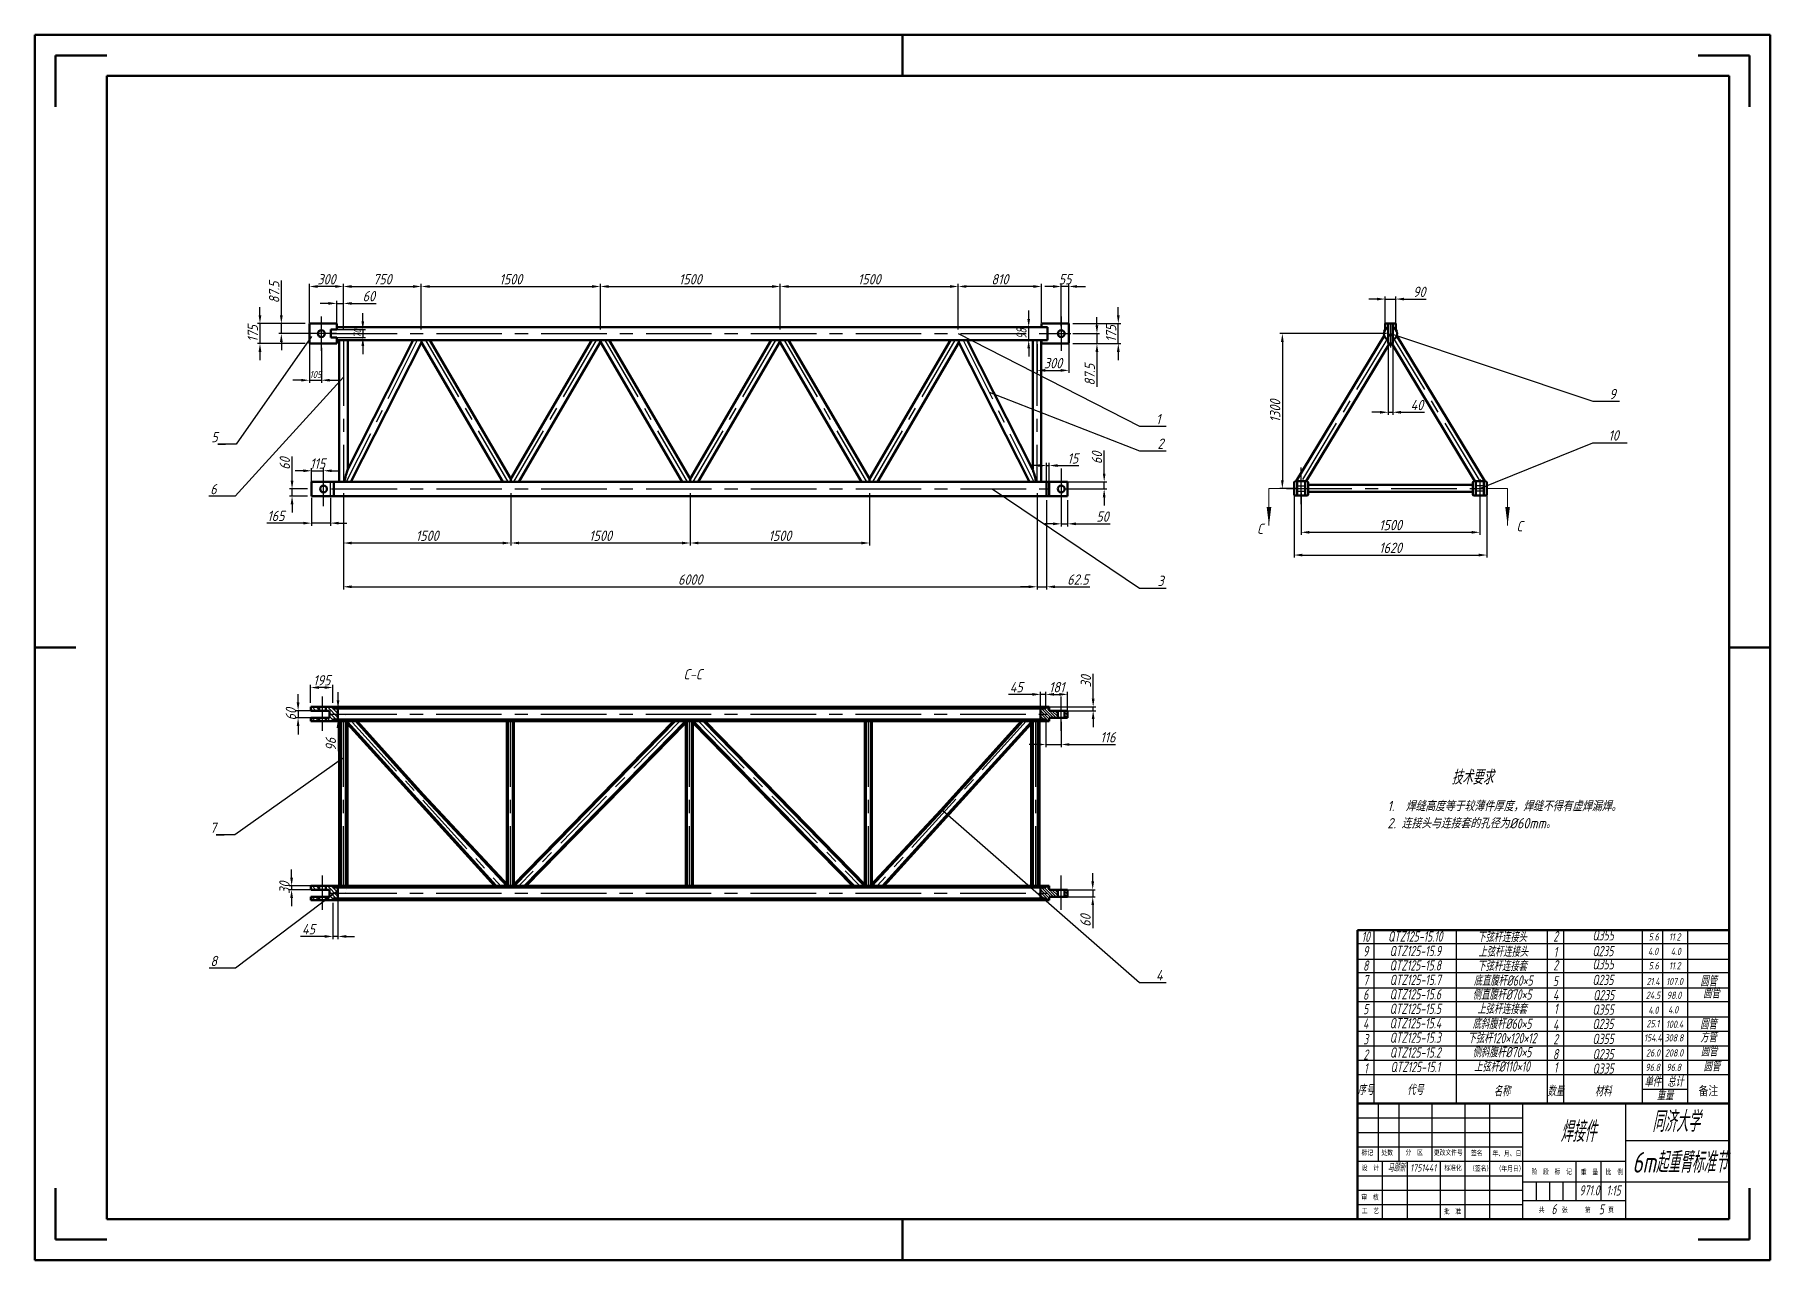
# Model space of a CAD drawing. Header units: millimetres. Extents: x 7933 to 8774, y 1335 to 1929.
import ezdxf
from ezdxf import colors
from ezdxf.entities.mleader import LeaderData, LeaderLine
from ezdxf.math import Vec2, Vec3

# ---------------------------------------------------------------- set-up
doc = ezdxf.new("R2010")
doc.units = ezdxf.units.MM
doc.linetypes.add('ACAD_ISO02W100', pattern=[15, 12, -3])
doc.linetypes.add('CENTER', pattern=[50.8, 31.75, -6.35, 6.35, -6.35])
for name, color, linetype, lineweight in [('中心线层', 1, 'CENTER', 25), ('剖面线', 2, 'Continuous', 15), ('剖面线层', 2, 'Continuous', 25), ('尺寸线层', 3, 'Continuous', 18), ('总内框线', 7, 'Continuous', 50), ('标注层', 3, 'Continuous', 25), ('粗实线', 7, 'Continuous', 50), ('细实线', 7, 'Continuous', 25), ('虚线层', 4, 'ACAD_ISO02W100', 25)]:
    doc.layers.add(name, color=color, linetype=linetype, lineweight=lineweight)
doc.styles.add('5号字', font='gbeitc.shx', dxfattribs={"height": 5, "bigfont": 'gbcbig.shx'})
doc.styles.get("Standard").update_dxf_attribs({"font": 'txt', "bigfont": 'gbcbig.shx'})
doc.styles.add('陈杰（2）', font='gbeitc.shx', dxfattribs={"width": 0.8, "bigfont": 'gbcbig.shx'})
doc.dimstyles.new('ISO-25', dxfattribs={"dimtxt": 2.5, "dimasz": 2.5, "dimexe": 1.25, "dimexo": 0.625, "dimtad": 1, "dimtxsty": 'Standard', "dimcen": 2.5, "dimadec": 0, "dimazin": 0, "dimtfac": 1, "dimtmove": 0, "dimatfit": 3, "dimfxl": 1, "dimarcsym": 0})
pattern_1 = [(45, (-1617.8937, -467.8826), (-0.89578055, 0.89578055), [])]
pattern_2 = [(135, (-1617.8937, -467.8826), (-0.89578055, -0.89578055), [])]

msp = doc.modelspace()

# ---------------------------------------------------------------- texts
at = {"color": 0, "width": 93.01929, "attachment_point": 1, "style": '陈杰（2）'}
for s, insert, char_height in [('同济大学', (8717.2, 1406.923), 10), ('焊接件', (8672.724, 1402.047), 10), ('{\\fSimSun|b0|i0|c134|p2;标记}', (8576.358, 1388.123), 2.5), ('{\\fSimSun|b0|i0|c134|p2;处数}', (8585.979, 1388.138), 2.5), ('{\\fSimSun|b0|i0|c134|p2;分\u3000区}', (8597.64, 1388.262), 2.5), ('{\\fSimSun|b0|i0|c134|p2;更改文件号}', (8611.375, 1388.207), 2.5), ('{\\fSimSun|b0|i0|c134|p2;签名}', (8629.359, 1387.949), 2.5), ('{\\fSimSun|b0|i0|c134|p2;年、月、日}', (8639.754, 1387.755), 2.5), ('6m起重臂标准节', (8707.582, 1387.154), 10), ('{\\fSimSun|b0|i0|c134|p2;设\u3000计}', (8576.417, 1380.782), 2.5), ('马颐新', (8589.12, 1381.195), 3.5), ('{\\fSimSun|b0|i0|c134|p2;标准化}', (8616.491, 1380.767), 2.5), ('{\\fSimSun|b0|i0|c134|p2;（签名）}', (8628.458, 1380.519), 2.5), ('{\\fSimSun|b0|i0|c134|p2;（年月日）}', (8641.326, 1380.42), 2.5), ('{\\fSimSun|b0|i0|c134|p2;阶\u3000段\u3000标\u3000记}', (8658.707, 1378.935), 2.5), ('{\\fSimSun|b0|i0|c134|p2;重\u3000量}', (8682.59, 1378.706), 2.5), ('{\\fSimSun|b0|i0|c134|p2;比\u3000例}', (8694.642, 1378.776), 2.5), ('{\\fSimSun|b0|i0|c134|p2;审\u3000核}', (8576.213, 1366.513), 2.5), ('{\\fSimSun|b0|i0|c134|p2;工\u3000艺}', (8576.417, 1360.027), 2.5), ('{\\fSimSun|b0|i0|c134|p2;批\u3000准}', (8616.185, 1359.709), 2.5), ('{\\fSimSun|b0|i0|c134|p2;共\u3000\u3000\u3000张\u3000\u3000\u3000第\u3000\u3000\u3000页}', (8662.2, 1360.41), 2.5)]:
    msp.add_mtext(s, dxfattribs=dict(at, insert=insert, char_height=char_height))
at = {"layer": '尺寸线层', "color": 0, "linetype": 'Continuous', "lineweight": 18, "char_height": 5, "width": 3.75231, "attachment_point": 7, "line_spacing_factor": 1.15057, "style": '5号字'}
for insert in [(8525.637, 1686.749), (8651.357, 1687.998)]:
    msp.add_mtext('{\\T1.01;C}', dxfattribs=dict(at, insert=insert))
at = {"layer": '标注层', "color": 0, "attachment_point": 1}
for s, width, gutter_width, insert, char_height, style in [('C-C', 7.46621, 99.965, (8247.755, 1621.205), 5, '5号字'), ('技术要求', 53.91977, 35, (8619.957, 1572.294), 7, '5号字'), ('1751441', 12, 17.5, (8599.899, 1381.194), 3.5, '陈杰（2）'), ('971.0', 12, 17.5, (8681.913, 1371.003), 4.9, '陈杰（2）'), ('1:15', 12, 17.5, (8695.039, 1370.969), 4.9, '陈杰（2）'), ('6', 12, 17.5, (8668.395, 1361.926), 4.9, '陈杰（2）'), ('5', 12, 17.5, (8691.318, 1361.831), 4.9, '陈杰（2）')]:
    msp.add_mtext_dynamic_manual_height_columns(s, width=width, gutter_width=gutter_width, heights=[0], dxfattribs=dict(at, insert=insert, char_height=char_height, style=style))
at = {"layer": '标注层', "color": 0, "insert": (8588.821, 1557.349), "char_height": 5, "width": 1462.82411, "attachment_point": 1, "style": '5号字'}
msp.add_mtext('\\A1;1.  焊缝高度等于较薄件厚度，焊缝不得有虚焊漏焊。\\P2. 连接头与连接套的孔径为%%C60mm。', dxfattribs=at)
at = {"layer": '细实线', "color": 0, "attachment_point": 1, "style": '陈杰（2）'}
for s, width, insert, char_height in [('\\pxqc;10', 7.99951, (8574.372, 1493.986), 5), ('\\pxqc;QTZ125-15.10', 44, (8580.416, 1494.109), 5), ('\\pxqc;下弦杆连接头', 44, (8622.403, 1493.869), 5), ('\\pxqc;2', 8, (8666.402, 1494.156), 5), ('\\pxqc;Q355', 38, (8674.405, 1494.68), 5), ('\\pxqc;5.6', 8, (8713.917, 1493.183), 3.5), ('\\pxqc;11.2', 8, (8724.123, 1493.169), 3.5), ('\\pxqc;9', 7.99951, (8574.372, 1486.968), 5), ('\\pxqc;QTZ125-15.9', 44, (8580.416, 1487.091), 5), ('\\pxqc;上弦杆连接头', 44, (8622.977, 1486.774), 5), ('\\pxqc;下弦杆连接套', 44, (8622.403, 1479.869), 5), ('\\pxqc;1', 8, (8666.303, 1486.55), 5), ('\\pxqc;Q235', 38, (8674.306, 1487.073), 5), ('\\pxqc;Q355', 38, (8674.405, 1480.68), 5), ('\\pxqc;4.0', 8, (8713.604, 1486.142), 3.5), ('\\pxqc;4.0', 8, (8724.638, 1486.142), 3.5), ('\\pxqc;8', 7.99951, (8574.372, 1479.986), 5), ('\\pxqc;7', 7.99951, (8574.372, 1472.968), 5), ('\\pxqc;QTZ125-15.8', 44, (8580.416, 1480.109), 5), ('\\pxqc;QTZ125-15.7', 44, (8580.416, 1473.091), 5), ('\\pxqc;底直腹杆%%C60×5', 44, (8622.976, 1472.774), 5), ('\\pxqc;5', 8, (8666.303, 1472.55), 5), ('\\pxqc;2', 8, (8666.402, 1480.156), 5), ('\\pxqc;Q235', 38, (8674.306, 1473.073), 5), ('\\pxqc;5.6', 8, (8713.916, 1479.183), 3.5), ('\\pxqc;11.2', 8, (8724.122, 1479.169), 3.5), ('\\pxqc;圆管', 44, (8722.505, 1472.533), 5), ('\\pxqc;6', 7.99951, (8574.372, 1465.986), 5), ('\\pxqc;QTZ125-15.6', 44, (8580.416, 1466.109), 5), ('\\pxqc;侧直腹杆%%C70×5', 44, (8622.479, 1466.007), 5), ('\\pxqc;4', 8, (8666.404, 1465.84), 5), ('\\pxqc;Q235', 38, (8674.683, 1465.681), 5), ('\\pxqc;24.5', 8, (8713.587, 1464.874), 3.5), ('\\pxqc;21.4', 7.61802, (8713.817, 1471.576), 3.5), ('\\pxqc;107.0', 8, (8724.023, 1471.563), 3.5), ('\\pxqc;98.0', 8, (8723.793, 1464.861), 3.5), ('圆管', 44, (8741.889, 1466.678), 5), ('\\pxqc;5', 7.99951, (8574.372, 1458.968), 5), ('\\pxqc;QTZ125-15.5', 44, (8580.415, 1459.091), 5), ('\\pxqc;上弦杆连接套', 44, (8622.404, 1459.049), 5), ('\\pxqc;1', 8, (8666.504, 1459.079), 5), ('\\pxqc;Q355', 38, (8674.404, 1458.66), 5), ('\\pxqc;4.0', 8, (8713.781, 1457.652), 3.5), ('\\pxqc;4.0', 8, (8723.335, 1457.843), 3.5), ('\\pxqc;4', 7.99951, (8574.371, 1451.968), 5), ('\\pxqc;QTZ125-15.4', 44, (8580.415, 1452.091), 5), ('\\pxqc;底斜腹杆%%C60×5', 44, (8622.402, 1451.851), 5), ('\\pxqc;4', 8, (8666.401, 1451.336), 5), ('\\pxqc;Q235', 37.99984, (8674.326, 1451.724), 5), ('\\pxqc;25.1', 8, (8713.512, 1451.107), 3.5), ('\\pxqc;100.4', 8, (8724.034, 1450.794), 3.5), ('\\pxqc;圆管', 44, (8722.404, 1451.682), 5), ('\\pxqc;3', 7.99951, (8574.403, 1444.327), 5), ('\\pxqc;QTZ125-15.3', 44, (8580.415, 1445.091), 5), ('\\pxqc;下弦杆120×120×12', 44, (8622.402, 1444.851), 5), ('\\pxqc;侧斜腹杆%%C70×5', 44, (8622.401, 1438.09), 5), ('\\pxqc;2', 8, (8666.401, 1444.336), 5), ('\\pxqc;Q355', 38, (8674.401, 1444.478), 5), ('\\pxqc;154.4', 8, (8713.527, 1444.245), 3.5), ('\\pxqc;308.8', 8, (8723.733, 1444.232), 3.5), ('\\pxqc;方管', 44, (8722.404, 1445.275), 5), ('\\pxqc;圆管', 44, (8722.762, 1438.554), 5), ('\\pxqc;2', 7.99967, (8574.403, 1436.863), 5), ('\\pxqc;1', 7.99984, (8574.403, 1430.242), 5), ('\\pxqc;QTZ125-15.2', 44, (8580.414, 1437.904), 5), ('\\pxqc;QTZ125-15.1', 44, (8580.413, 1430.878), 5), ('\\pxqc;上弦杆%%C110×10', 44, (8622.401, 1431.121), 5), ('\\pxqc;8', 8, (8666.401, 1437.085), 5), ('\\pxqc;1', 7.99984, (8666.402, 1430.643), 5), ('\\pxqc;Q335', 37.99984, (8674.401, 1430.085), 5), ('\\pxqc;Q235', 37.99984, (8674.401, 1437.085), 5), ('\\pxqc;96.8', 7.99984, (8713.425, 1429.947), 3.5), ('\\pxqc;26.0', 8, (8713.587, 1436.944), 3.5), ('\\pxqc;208.0', 8, (8723.793, 1436.931), 3.5), ('\\pxqc;96.8', 7.99984, (8723.631, 1429.934), 3.5), ('圆管', 44, (8742.047, 1431.204), 5), ('\\pxqc;单件', 10, (8712.403, 1423.762), 5), ('\\pxqc;总计', 11.99984, (8722.403, 1423.762), 5), ('\\pxqc;序号', 8, (8574.403, 1419.783), 5), ('\\pxqc;代号', 40, (8582.403, 1419.783), 5), ('\\pxqc;名称', 44, (8622.403, 1419.202), 5), ('\\pxqc;数量', 7.99967, (8666.403, 1419.202), 5), ('\\pxqc;材料', 37.99967, (8674.403, 1419.202), 5), ('\\pxqc;重量', 21.99984, (8712.357, 1417.144), 5)]:
    msp.add_mtext_dynamic_manual_height_columns(s, width=width, gutter_width=17.5, heights=[0], dxfattribs=dict(at, insert=insert, char_height=char_height))
at = {"layer": '细实线', "color": 0, "insert": (8734.403, 1419.206), "char_height": 5, "attachment_point": 1}
msp.add_mtext_dynamic_manual_height_columns('\\pxqc;备注', width=19.99984, gutter_width=17.5, heights=[0], dxfattribs=at)

# ---------------------------------------------------------------- blocks, each defined once
blk = doc.blocks.new('*D9')
at = {"layer": 'Defpoints', "color": 0, "transparency": 16777216}
for p in [(8547.08, 1708.78), (8633.67, 1708.78), (8633.67, 1687.52)]:
    blk.add_point(p, dxfattribs=at)
at = {"layer": '标注层', "color": 0, "lineweight": -2, "transparency": 16777216}
for p, q in [((8547.08, 1706.78), (8547.08, 1686.27)), ((8633.67, 1706.78), (8633.67, 1686.27)), ((8551.08, 1687.52), (8629.67, 1687.52))]:
    blk.add_line(p, q, dxfattribs=at)
at = {"layer": '标注层', "color": 0, "transparency": 16777216}
for points in [[(8551.08, 1688.18), (8551.08, 1686.85), (8547.08, 1687.52)], [(8629.67, 1688.18), (8629.67, 1686.85), (8633.67, 1687.52)]]:
    blk.add_solid(points, dxfattribs=at)
at = {"layer": '标注层', "color": 0, "transparency": 16777216, "insert": (8590.37, 1691.02), "char_height": 5, "attachment_point": 5, "style": '5号字'}
blk.add_mtext('1500', dxfattribs=at)
blk = doc.blocks.new('*D10')
at = {"layer": 'Defpoints', "color": 0, "transparency": 16777216}
for p in [(8590.37, 1783.82), (8537.97, 1708.78), (8547.08, 1708.78)]:
    blk.add_point(p, dxfattribs=at)
at = {"layer": '标注层', "color": 0, "lineweight": -2, "transparency": 16777216}
for p, q in [((8588.37, 1783.82), (8536.72, 1783.82)), ((8537.97, 1779.82), (8537.97, 1712.78)), ((8545.08, 1708.78), (8536.72, 1708.78))]:
    blk.add_line(p, q, dxfattribs=at)
at = {"layer": '标注层', "color": 0, "transparency": 16777216}
for points in [[(8537.3, 1779.82), (8538.63, 1779.82), (8537.97, 1783.82)], [(8537.3, 1712.78), (8538.63, 1712.78), (8537.97, 1708.78)]]:
    blk.add_solid(points, dxfattribs=at)
at = {"layer": '标注层', "color": 0, "transparency": 16777216, "insert": (8534.47, 1746.3), "char_height": 5, "attachment_point": 5, "rotation": 90, "style": '5号字'}
blk.add_mtext('1300', dxfattribs=at)
blk = doc.blocks.new('*D11')
at = {"layer": 'Defpoints', "color": 0, "transparency": 16777216}
for p in [(8083.02, 1708.5), (8419.1, 1708.5), (8419.1, 1661.11)]:
    blk.add_point(p, dxfattribs=at)
at = {"layer": '标注层', "color": 0, "lineweight": -2, "transparency": 16777216}
for p, q in [((8083.02, 1706.5), (8083.02, 1659.86)), ((8419.1, 1706.5), (8419.1, 1659.86)), ((8087.02, 1661.11), (8415.1, 1661.11))]:
    blk.add_line(p, q, dxfattribs=at)
at = {"layer": '标注层', "color": 0, "transparency": 16777216}
for points in [[(8087.02, 1661.78), (8087.02, 1660.44), (8083.02, 1661.11)], [(8415.1, 1661.78), (8415.1, 1660.44), (8419.1, 1661.11)]]:
    blk.add_solid(points, dxfattribs=at)
at = {"layer": '标注层', "color": 0, "transparency": 16777216, "insert": (8251.06, 1664.61), "char_height": 5, "attachment_point": 5, "style": '5号字'}
blk.add_mtext('6000', dxfattribs=at)
blk = doc.blocks.new('*D12')
at = {"layer": 'Defpoints', "color": 0, "transparency": 16777216}
for p in [(8083.02, 1708.5), (8164.13, 1708.5), (8164.13, 1682.33)]:
    blk.add_point(p, dxfattribs=at)
at = {"layer": '标注层', "color": 0, "lineweight": -2, "transparency": 16777216}
for p, q in [((8083.02, 1706.5), (8083.02, 1681.08)), ((8164.13, 1706.5), (8164.13, 1681.08)), ((8087.02, 1682.33), (8160.13, 1682.33))]:
    blk.add_line(p, q, dxfattribs=at)
at = {"layer": '标注层', "color": 0, "transparency": 16777216}
for points in [[(8087.02, 1682.99), (8087.02, 1681.66), (8083.02, 1682.33)], [(8160.13, 1682.99), (8160.13, 1681.66), (8164.13, 1682.33)]]:
    blk.add_solid(points, dxfattribs=at)
at = {"layer": '标注层', "color": 0, "transparency": 16777216, "insert": (8123.58, 1685.83), "char_height": 5, "attachment_point": 5, "style": '5号字'}
blk.add_mtext('1500', dxfattribs=at)
blk = doc.blocks.new('*D13')
at = {"layer": 'Defpoints', "color": 0, "transparency": 16777216}
for p in [(8164.13, 1708.5), (8251.03, 1708.5), (8251.03, 1682.33)]:
    blk.add_point(p, dxfattribs=at)
at = {"layer": '标注层', "color": 0, "lineweight": -2, "transparency": 16777216}
for p, q in [((8164.13, 1706.5), (8164.13, 1681.08)), ((8251.03, 1706.5), (8251.03, 1681.08)), ((8168.13, 1682.33), (8247.03, 1682.33))]:
    blk.add_line(p, q, dxfattribs=at)
at = {"layer": '标注层', "color": 0, "transparency": 16777216}
for points in [[(8168.13, 1682.99), (8168.13, 1681.66), (8164.13, 1682.33)], [(8247.03, 1682.99), (8247.03, 1681.66), (8251.03, 1682.33)]]:
    blk.add_solid(points, dxfattribs=at)
at = {"layer": '标注层', "color": 0, "transparency": 16777216, "insert": (8207.58, 1685.83), "char_height": 5, "attachment_point": 5, "style": '5号字'}
blk.add_mtext('1500', dxfattribs=at)
blk = doc.blocks.new('*D14')
at = {"layer": 'Defpoints', "color": 0, "transparency": 16777216}
for p in [(8251.03, 1708.5), (8337.94, 1708.5), (8337.94, 1682.33)]:
    blk.add_point(p, dxfattribs=at)
at = {"layer": '标注层', "color": 0, "lineweight": -2, "transparency": 16777216}
for p, q in [((8251.03, 1706.5), (8251.03, 1681.08)), ((8337.94, 1706.5), (8337.94, 1681.08)), ((8255.03, 1682.33), (8333.94, 1682.33))]:
    blk.add_line(p, q, dxfattribs=at)
at = {"layer": '标注层', "color": 0, "transparency": 16777216}
for points in [[(8255.03, 1682.99), (8255.03, 1681.66), (8251.03, 1682.33)], [(8333.94, 1682.99), (8333.94, 1681.66), (8337.94, 1682.33)]]:
    blk.add_solid(points, dxfattribs=at)
at = {"layer": '标注层', "color": 0, "transparency": 16777216, "insert": (8294.49, 1685.83), "char_height": 5, "attachment_point": 5, "style": '5号字'}
blk.add_mtext('1500', dxfattribs=at)
blk = doc.blocks.new('*D15')
at = {"layer": 'Defpoints', "color": 0, "transparency": 16777216}
for p in [(8120.71, 1806.65), (8083, 1783.82), (8120.71, 1783.82)]:
    blk.add_point(p, dxfattribs=at)
at = {"layer": '标注层', "color": 0, "lineweight": -2, "transparency": 16777216}
for p, q in [((8083, 1785.82), (8083, 1807.9)), ((8087, 1806.65), (8116.71, 1806.65)), ((8120.71, 1785.82), (8120.71, 1807.9))]:
    blk.add_line(p, q, dxfattribs=at)
at = {"layer": '标注层', "color": 0, "transparency": 16777216}
for points in [[(8087, 1807.32), (8087, 1805.98), (8083, 1806.65)], [(8116.71, 1807.32), (8116.71, 1805.98), (8120.71, 1806.65)]]:
    blk.add_solid(points, dxfattribs=at)
at = {"layer": '标注层', "color": 0, "transparency": 16777216, "insert": (8101.85, 1810.15), "char_height": 5, "attachment_point": 5, "style": '5号字'}
blk.add_mtext('750', dxfattribs=at)
blk = doc.blocks.new('*D16')
at = {"layer": 'Defpoints', "color": 0, "transparency": 16777216}
for p in [(8207.49, 1806.65), (8120.71, 1783.82), (8207.49, 1783.82)]:
    blk.add_point(p, dxfattribs=at)
at = {"layer": '标注层', "color": 0, "lineweight": -2, "transparency": 16777216}
for p, q in [((8120.71, 1785.82), (8120.71, 1807.9)), ((8124.71, 1806.65), (8203.49, 1806.65)), ((8207.49, 1785.82), (8207.49, 1807.9))]:
    blk.add_line(p, q, dxfattribs=at)
at = {"layer": '标注层', "color": 0, "transparency": 16777216}
for points in [[(8124.71, 1807.32), (8124.71, 1805.98), (8120.71, 1806.65)], [(8203.49, 1807.32), (8203.49, 1805.98), (8207.49, 1806.65)]]:
    blk.add_solid(points, dxfattribs=at)
at = {"layer": '标注层', "color": 0, "transparency": 16777216, "insert": (8164.1, 1810.15), "char_height": 5, "attachment_point": 5, "style": '5号字'}
blk.add_mtext('1500', dxfattribs=at)
blk = doc.blocks.new('*D17')
at = {"layer": 'Defpoints', "color": 0, "transparency": 16777216}
for p in [(8294.67, 1806.65), (8207.49, 1783.82), (8294.67, 1783.82)]:
    blk.add_point(p, dxfattribs=at)
at = {"layer": '标注层', "color": 0, "lineweight": -2, "transparency": 16777216}
for p, q in [((8207.49, 1785.82), (8207.49, 1807.9)), ((8211.49, 1806.65), (8290.67, 1806.65)), ((8294.67, 1785.82), (8294.67, 1807.9))]:
    blk.add_line(p, q, dxfattribs=at)
at = {"layer": '标注层', "color": 0, "transparency": 16777216}
for points in [[(8211.49, 1807.32), (8211.49, 1805.98), (8207.49, 1806.65)], [(8290.67, 1807.32), (8290.67, 1805.98), (8294.67, 1806.65)]]:
    blk.add_solid(points, dxfattribs=at)
at = {"layer": '标注层', "color": 0, "transparency": 16777216, "insert": (8251.08, 1810.15), "char_height": 5, "attachment_point": 5, "style": '5号字'}
blk.add_mtext('1500', dxfattribs=at)
blk = doc.blocks.new('*D18')
at = {"layer": 'Defpoints', "color": 0, "transparency": 16777216}
for p in [(8380.91, 1806.65), (8294.67, 1784.56), (8380.91, 1783.82)]:
    blk.add_point(p, dxfattribs=at)
at = {"layer": '标注层', "color": 0, "lineweight": -2, "transparency": 16777216}
for p, q in [((8294.67, 1786.56), (8294.67, 1807.9)), ((8298.67, 1806.65), (8376.91, 1806.65)), ((8380.91, 1785.82), (8380.91, 1807.9))]:
    blk.add_line(p, q, dxfattribs=at)
at = {"layer": '标注层', "color": 0, "transparency": 16777216}
for points in [[(8298.67, 1807.32), (8298.67, 1805.98), (8294.67, 1806.65)], [(8376.91, 1807.32), (8376.91, 1805.98), (8380.91, 1806.65)]]:
    blk.add_solid(points, dxfattribs=at)
at = {"layer": '标注层', "color": 0, "transparency": 16777216, "insert": (8337.79, 1810.15), "char_height": 5, "attachment_point": 5, "style": '5号字'}
blk.add_mtext('1500', dxfattribs=at)
blk = doc.blocks.new('_None')
blk = doc.blocks.new('*D21')
at = {"layer": 'Defpoints', "color": 0, "transparency": 16777216}
for p in [(8066.52, 1806.65), (8066.52, 1787.01), (8083.04, 1787.01)]:
    blk.add_point(p, dxfattribs=at)
at = {"layer": '标注层', "color": 0, "lineweight": -2, "transparency": 16777216}
for p, q in [((8066.52, 1789.01), (8066.52, 1807.9)), ((8079.04, 1806.65), (8070.52, 1806.65)), ((8083.04, 1789.01), (8083.04, 1807.9))]:
    blk.add_line(p, q, dxfattribs=at)
at = {"layer": '标注层', "color": 0, "transparency": 16777216}
for points in [[(8070.52, 1807.32), (8070.52, 1805.98), (8066.52, 1806.65)], [(8079.04, 1807.32), (8079.04, 1805.98), (8083.04, 1806.65)]]:
    blk.add_solid(points, dxfattribs=at)
at = {"layer": '标注层', "color": 0, "transparency": 16777216, "insert": (8074.78, 1810.15), "char_height": 5, "attachment_point": 5, "style": '5号字'}
blk.add_mtext('300', dxfattribs=at)
blk = doc.blocks.new('*D22')
at = {"layer": 'Defpoints', "color": 0, "transparency": 16777216}
for p in [(8079.76, 1798.45), (8079.76, 1787.01), (8083.04, 1787.01)]:
    blk.add_point(p, dxfattribs=at)
at = {"layer": '标注层', "color": 0, "lineweight": -2, "transparency": 16777216}
for p, q in [((8075.76, 1798.45), (8071.76, 1798.45)), ((8079.76, 1789.01), (8079.76, 1799.7)), ((8079.76, 1798.45), (8083.04, 1798.45)), ((8083.04, 1789.01), (8083.04, 1799.7)), ((8087.04, 1798.45), (8098.86, 1798.45))]:
    blk.add_line(p, q, dxfattribs=at)
at = {"layer": '标注层', "color": 0, "transparency": 16777216}
for points in [[(8075.76, 1799.12), (8075.76, 1797.79), (8079.76, 1798.45)], [(8087.04, 1799.12), (8087.04, 1797.79), (8083.04, 1798.45)]]:
    blk.add_solid(points, dxfattribs=at)
at = {"layer": '标注层', "color": 0, "transparency": 16777216, "insert": (8095.31, 1801.95), "char_height": 5, "attachment_point": 5, "style": '5号字'}
blk.add_mtext('60', dxfattribs=at)
blk = doc.blocks.new('*D23')
at = {"layer": 'Defpoints', "color": 0, "transparency": 16777216}
for p in [(8066.52, 1788.66), (8042.56, 1778.98), (8066.52, 1778.98)]:
    blk.add_point(p, dxfattribs=at)
at = {"layer": '标注层', "color": 0, "lineweight": -2, "transparency": 16777216}
for p, q in [((8042.56, 1792.66), (8042.56, 1796.66)), ((8064.52, 1788.66), (8041.31, 1788.66)), ((8042.56, 1788.66), (8042.56, 1778.98)), ((8064.52, 1778.98), (8041.31, 1778.98)), ((8042.56, 1774.98), (8042.56, 1770.98))]:
    blk.add_line(p, q, dxfattribs=at)
at = {"layer": '标注层', "color": 0, "transparency": 16777216}
for points in [[(8041.89, 1792.66), (8043.22, 1792.66), (8042.56, 1788.66)], [(8041.89, 1774.98), (8043.22, 1774.98), (8042.56, 1778.98)]]:
    blk.add_solid(points, dxfattribs=at)
at = {"layer": '标注层', "color": 0, "transparency": 16777216, "insert": (8039.06, 1783.82), "char_height": 5, "attachment_point": 5, "rotation": 90, "style": '5号字'}
blk.add_mtext('175', dxfattribs=at)
blk = doc.blocks.new('*D24')
at = {"layer": 'Defpoints', "color": 0, "transparency": 16777216}
for p in [(8052.91, 1788.66), (8066.52, 1788.66), (8066.52, 1783.82)]:
    blk.add_point(p, dxfattribs=at)
at = {"layer": '标注层', "color": 0, "lineweight": -2, "transparency": 16777216}
for p, q in [((8052.91, 1792.66), (8052.91, 1809.59)), ((8064.52, 1788.66), (8051.66, 1788.66)), ((8064.52, 1783.82), (8051.66, 1783.82)), ((8052.91, 1783.82), (8052.91, 1788.66)), ((8052.91, 1779.82), (8052.91, 1775.82))]:
    blk.add_line(p, q, dxfattribs=at)
at = {"layer": '标注层', "color": 0, "transparency": 16777216}
for points in [[(8052.25, 1792.66), (8053.58, 1792.66), (8052.91, 1788.66)], [(8052.25, 1779.82), (8053.58, 1779.82), (8052.91, 1783.82)]]:
    blk.add_solid(points, dxfattribs=at)
at = {"layer": '标注层', "color": 0, "transparency": 16777216, "insert": (8049.41, 1803.79), "char_height": 5, "attachment_point": 5, "rotation": 90, "style": '5号字'}
blk.add_mtext('87.5', dxfattribs=at)
blk = doc.blocks.new('*D25')
at = {"layer": 'Defpoints', "color": 0, "transparency": 16777216}
for p in [(8066.52, 1781.91), (8072.31, 1778.98), (8072.31, 1761.22)]:
    blk.add_point(p, dxfattribs=at)
at = {"layer": '标注层', "color": 0, "lineweight": -2, "transparency": 16777216}
for p, q in [((8066.52, 1779.91), (8066.52, 1759.97)), ((8072.31, 1776.98), (8072.31, 1759.97)), ((8062.52, 1761.22), (8058.52, 1761.22)), ((8066.52, 1761.22), (8072.31, 1761.22)), ((8076.31, 1761.22), (8080.31, 1761.22))]:
    blk.add_line(p, q, dxfattribs=at)
at = {"layer": '标注层', "color": 0, "transparency": 16777216}
for points in [[(8062.52, 1761.88), (8062.52, 1760.55), (8066.52, 1761.22)], [(8076.31, 1761.88), (8076.31, 1760.55), (8072.31, 1761.22)]]:
    blk.add_solid(points, dxfattribs=at)
at = {"layer": '标注层', "color": 0, "transparency": 16777216, "insert": (8069.42, 1763.97), "char_height": 5, "attachment_point": 5, "style": '5号字'}
blk.add_mtext('{\\H0.7x;105}', dxfattribs=at)
blk = doc.blocks.new('*D20')
at = {"layer": 'Defpoints', "color": 0, "transparency": 16777216}
for p in [(8076.86, 1785.77), (8077.28, 1781.87), (8092.39, 1781.87)]:
    blk.add_point(p, dxfattribs=at)
at = {"layer": '标注层', "color": 0, "lineweight": -2, "transparency": 16777216}
for p, q in [((8092.39, 1789.77), (8092.39, 1793.77)), ((8078.86, 1785.77), (8093.64, 1785.77)), ((8092.39, 1785.77), (8092.39, 1781.87)), ((8079.28, 1781.87), (8093.64, 1781.87)), ((8092.39, 1777.87), (8092.39, 1773.87))]:
    blk.add_line(p, q, dxfattribs=at)
at = {"layer": '标注层', "color": 0, "transparency": 16777216}
for points in [[(8091.73, 1789.77), (8093.06, 1789.77), (8092.39, 1785.77)], [(8091.73, 1777.87), (8093.06, 1777.87), (8092.39, 1781.87)]]:
    blk.add_solid(points, dxfattribs=at)
at = {"layer": '标注层', "color": 0, "transparency": 16777216, "insert": (8089.64, 1783.82), "char_height": 5, "attachment_point": 5, "rotation": 90, "style": '5号字'}
blk.add_mtext('{\\H0.7x;70}', dxfattribs=at)
blk = doc.blocks.new('*D26')
at = {"layer": 'Defpoints', "color": 0, "transparency": 16777216}
for p in [(8073.36, 1717.34), (8067.57, 1705.04), (8073.36, 1705.04)]:
    blk.add_point(p, dxfattribs=at)
at = {"layer": '标注层', "color": 0, "lineweight": -2, "transparency": 16777216}
for p, q in [((8063.57, 1717.34), (8059.57, 1717.34)), ((8067.57, 1707.04), (8067.57, 1718.59)), ((8067.57, 1717.34), (8073.36, 1717.34)), ((8073.36, 1707.04), (8073.36, 1718.59)), ((8077.36, 1717.34), (8081.36, 1717.34))]:
    blk.add_line(p, q, dxfattribs=at)
at = {"layer": '标注层', "color": 0, "transparency": 16777216}
for points in [[(8063.57, 1718), (8063.57, 1716.67), (8067.57, 1717.34)], [(8077.36, 1718), (8077.36, 1716.67), (8073.36, 1717.34)]]:
    blk.add_solid(points, dxfattribs=at)
at = {"layer": '标注层', "color": 0, "transparency": 16777216, "insert": (8070.47, 1720.84), "char_height": 5, "attachment_point": 5, "style": '5号字'}
blk.add_mtext('115', dxfattribs=at)
blk = doc.blocks.new('*D27')
at = {"layer": 'Defpoints', "color": 0, "transparency": 16777216}
for p in [(8067.57, 1708.51), (8058.1, 1705.04), (8067.57, 1705.04)]:
    blk.add_point(p, dxfattribs=at)
at = {"layer": '标注层', "color": 0, "lineweight": -2, "transparency": 16777216}
for p, q in [((8058.1, 1712.51), (8058.1, 1724.33)), ((8065.57, 1708.51), (8056.85, 1708.51)), ((8058.1, 1705.04), (8058.1, 1708.51)), ((8065.57, 1705.04), (8056.85, 1705.04)), ((8058.1, 1701.04), (8058.1, 1697.04))]:
    blk.add_line(p, q, dxfattribs=at)
at = {"layer": '标注层', "color": 0, "transparency": 16777216}
for points in [[(8057.43, 1712.51), (8058.77, 1712.51), (8058.1, 1708.51)], [(8057.43, 1701.04), (8058.77, 1701.04), (8058.1, 1705.04)]]:
    blk.add_solid(points, dxfattribs=at)
at = {"layer": '标注层', "color": 0, "transparency": 16777216, "insert": (8054.6, 1720.78), "char_height": 5, "attachment_point": 5, "rotation": 90, "style": '5号字'}
blk.add_mtext('60', dxfattribs=at)
blk = doc.blocks.new('*D30')
at = {"layer": 'Defpoints', "color": 0, "transparency": 16777216}
for p in [(8080.35, 1602.06), (8080.35, 1596.72), (8080.38, 1596.72)]:
    blk.add_point(p, dxfattribs=at)
at = {"layer": '标注层', "color": 0, "lineweight": -2, "transparency": 16777216}
for p, q in [((8080.38, 1606.06), (8080.38, 1610.06)), ((8080.38, 1602.06), (8080.38, 1596.72)), ((8082.35, 1602.06), (8081.63, 1602.06)), ((8080.38, 1592.72), (8080.38, 1581.38)), ((8082.35, 1596.72), (8081.63, 1596.72))]:
    blk.add_line(p, q, dxfattribs=at)
at = {"layer": '标注层', "color": 0, "transparency": 16777216}
for points in [[(8079.71, 1606.06), (8081.05, 1606.06), (8080.38, 1602.06)], [(8079.71, 1592.72), (8081.05, 1592.72), (8080.38, 1596.72)]]:
    blk.add_solid(points, dxfattribs=at)
at = {"layer": '标注层', "color": 0, "transparency": 16777216, "insert": (8076.88, 1584.72), "char_height": 5, "attachment_point": 5, "rotation": 90, "style": '5号字'}
blk.add_mtext('96', dxfattribs=at)
blk = doc.blocks.new('*D28')
at = {"layer": 'Defpoints', "color": 0, "transparency": 16777216}
for p in [(8069.62, 1601.04), (8061.03, 1597.58), (8071.25, 1597.58)]:
    blk.add_point(p, dxfattribs=at)
at = {"layer": '标注层', "color": 0, "lineweight": -2, "transparency": 16777216}
for p, q in [((8061.03, 1605.04), (8061.03, 1609.04)), ((8067.62, 1601.04), (8059.78, 1601.04)), ((8061.03, 1601.04), (8061.03, 1597.58)), ((8069.25, 1597.58), (8059.78, 1597.58)), ((8061.03, 1593.58), (8061.03, 1589.58))]:
    blk.add_line(p, q, dxfattribs=at)
at = {"layer": '标注层', "color": 0, "transparency": 16777216}
for points in [[(8060.36, 1605.04), (8061.69, 1605.04), (8061.03, 1601.04)], [(8060.36, 1593.58), (8061.69, 1593.58), (8061.03, 1597.58)]]:
    blk.add_solid(points, dxfattribs=at)
at = {"layer": '标注层', "color": 0, "transparency": 16777216, "insert": (8057.53, 1599.31), "char_height": 5, "attachment_point": 5, "rotation": 90, "style": '5号字'}
blk.add_mtext('60', dxfattribs=at)
blk = doc.blocks.new('*D29')
at = {"layer": 'Defpoints', "color": 0, "transparency": 16777216}
for p in [(8057.9, 1514.3), (8068.69, 1514.3), (8069.05, 1516.11)]:
    blk.add_point(p, dxfattribs=at)
at = {"layer": '标注层', "color": 0, "lineweight": -2, "transparency": 16777216}
for p, q in [((8057.9, 1520.11), (8057.9, 1524.11)), ((8067.05, 1516.11), (8056.65, 1516.11)), ((8066.69, 1514.3), (8056.65, 1514.3)), ((8057.9, 1516.11), (8057.9, 1514.3)), ((8057.9, 1510.3), (8057.9, 1506.3))]:
    blk.add_line(p, q, dxfattribs=at)
at = {"layer": '标注层', "color": 0, "transparency": 16777216}
for points in [[(8057.23, 1520.11), (8058.57, 1520.11), (8057.9, 1516.11)], [(8057.23, 1510.3), (8058.57, 1510.3), (8057.9, 1514.3)]]:
    blk.add_solid(points, dxfattribs=at)
at = {"layer": '标注层', "color": 0, "transparency": 16777216, "insert": (8054.4, 1515.21), "char_height": 5, "attachment_point": 5, "rotation": 90, "style": '5号字'}
blk.add_mtext('30', dxfattribs=at)
blk = doc.blocks.new('*D31')
at = {"layer": 'Defpoints', "color": 0, "transparency": 16777216}
for p in [(8077.87, 1509.98), (8080.35, 1512.65), (8077.87, 1491.64)]:
    blk.add_point(p, dxfattribs=at)
at = {"layer": '标注层', "color": 0, "lineweight": -2, "transparency": 16777216}
for p, q in [((8077.87, 1507.98), (8077.87, 1490.39)), ((8080.35, 1510.65), (8080.35, 1490.39)), ((8073.87, 1491.64), (8062.25, 1491.64)), ((8080.35, 1491.64), (8077.87, 1491.64)), ((8084.35, 1491.64), (8088.35, 1491.64))]:
    blk.add_line(p, q, dxfattribs=at)
at = {"layer": '标注层', "color": 0, "transparency": 16777216}
for points in [[(8073.87, 1492.31), (8073.87, 1490.97), (8077.87, 1491.64)], [(8084.35, 1492.31), (8084.35, 1490.97), (8080.35, 1491.64)]]:
    blk.add_solid(points, dxfattribs=at)
at = {"layer": '标注层', "color": 0, "transparency": 16777216, "insert": (8066.06, 1495.14), "char_height": 5, "attachment_point": 5, "style": '5号字'}
blk.add_mtext('45', dxfattribs=at)
blk = doc.blocks.new('*D33')
at = {"layer": 'Defpoints', "color": 0, "transparency": 16777216}
for p in [(8419.14, 1780.63), (8434.51, 1780.63), (8434.51, 1765.99)]:
    blk.add_point(p, dxfattribs=at)
at = {"layer": '标注层', "color": 0, "lineweight": -2, "transparency": 16777216}
for p, q in [((8419.14, 1778.63), (8419.14, 1764.74)), ((8434.51, 1778.63), (8434.51, 1764.74)), ((8423.14, 1765.99), (8430.51, 1765.99))]:
    blk.add_line(p, q, dxfattribs=at)
at = {"layer": '标注层', "color": 0, "transparency": 16777216}
for points in [[(8423.14, 1766.66), (8423.14, 1765.32), (8419.14, 1765.99)], [(8430.51, 1766.66), (8430.51, 1765.32), (8434.51, 1765.99)]]:
    blk.add_solid(points, dxfattribs=at)
at = {"layer": '标注层', "color": 0, "transparency": 16777216, "insert": (8426.83, 1769.49), "char_height": 5, "attachment_point": 5, "style": '5号字'}
blk.add_mtext('300', dxfattribs=at)
blk = doc.blocks.new('*D34')
at = {"layer": 'Defpoints', "color": 0, "transparency": 16777216}
for p in [(8434.51, 1788.66), (8458.47, 1788.66), (8434.51, 1778.98)]:
    blk.add_point(p, dxfattribs=at)
at = {"layer": '标注层', "color": 0, "lineweight": -2, "transparency": 16777216}
for p, q in [((8458.47, 1792.66), (8458.47, 1796.66)), ((8436.51, 1788.66), (8459.72, 1788.66)), ((8458.47, 1778.98), (8458.47, 1788.66)), ((8436.51, 1778.98), (8459.72, 1778.98)), ((8458.47, 1774.98), (8458.47, 1770.98))]:
    blk.add_line(p, q, dxfattribs=at)
at = {"layer": '标注层', "color": 0, "transparency": 16777216}
for points in [[(8457.81, 1792.66), (8459.14, 1792.66), (8458.47, 1788.66)], [(8457.81, 1774.98), (8459.14, 1774.98), (8458.47, 1778.98)]]:
    blk.add_solid(points, dxfattribs=at)
at = {"layer": '标注层', "color": 0, "transparency": 16777216, "insert": (8454.97, 1783.82), "char_height": 5, "attachment_point": 5, "rotation": 90, "style": '5号字'}
blk.add_mtext('175', dxfattribs=at)
blk = doc.blocks.new('*D35')
at = {"layer": 'Defpoints', "color": 0, "transparency": 16777216}
for p in [(8434.51, 1783.82), (8434.51, 1778.98), (8448.12, 1778.98)]:
    blk.add_point(p, dxfattribs=at)
at = {"layer": '标注层', "color": 0, "lineweight": -2, "transparency": 16777216}
for p, q in [((8448.12, 1787.82), (8448.12, 1791.82)), ((8436.51, 1783.82), (8449.37, 1783.82)), ((8448.12, 1783.82), (8448.12, 1778.98)), ((8436.51, 1778.98), (8449.37, 1778.98)), ((8448.12, 1774.98), (8448.12, 1758.05))]:
    blk.add_line(p, q, dxfattribs=at)
at = {"layer": '标注层', "color": 0, "transparency": 16777216}
for points in [[(8447.45, 1787.82), (8448.78, 1787.82), (8448.12, 1783.82)], [(8447.45, 1774.98), (8448.78, 1774.98), (8448.12, 1778.98)]]:
    blk.add_solid(points, dxfattribs=at)
at = {"layer": '标注层', "color": 0, "transparency": 16777216, "insert": (8444.62, 1763.85), "char_height": 5, "attachment_point": 5, "rotation": 90, "style": '5号字'}
blk.add_mtext('87.5', dxfattribs=at)
blk = doc.blocks.new('*D32')
at = {"layer": 'Defpoints', "color": 0, "transparency": 16777216}
for p in [(8415.05, 1786.94), (8423.75, 1786.94), (8424.17, 1780.7)]:
    blk.add_point(p, dxfattribs=at)
at = {"layer": '标注层', "color": 0, "lineweight": -2, "transparency": 16777216}
for p, q in [((8415.05, 1790.94), (8415.05, 1794.94)), ((8421.75, 1786.94), (8413.8, 1786.94)), ((8415.05, 1780.7), (8415.05, 1786.94)), ((8422.17, 1780.7), (8413.8, 1780.7)), ((8415.05, 1776.7), (8415.05, 1772.7))]:
    blk.add_line(p, q, dxfattribs=at)
at = {"layer": '标注层', "color": 0, "transparency": 16777216}
for points in [[(8414.39, 1790.94), (8415.72, 1790.94), (8415.05, 1786.94)], [(8414.39, 1776.7), (8415.72, 1776.7), (8415.05, 1780.7)]]:
    blk.add_solid(points, dxfattribs=at)
at = {"layer": '标注层', "color": 0, "transparency": 16777216, "insert": (8411.55, 1783.82), "char_height": 15, "attachment_point": 5, "rotation": 90, "style": '陈杰（2）'}
blk.add_mtext('{\\H0.33333x;98}', dxfattribs=at)
blk = doc.blocks.new('*D36')
at = {"layer": 'Defpoints', "color": 0, "transparency": 16777216}
for p in [(8430.81, 1806.65), (8430.81, 1785.48), (8434.51, 1786.14)]:
    blk.add_point(p, dxfattribs=at)
at = {"layer": '标注层', "color": 0, "lineweight": -2, "transparency": 16777216}
for p, q in [((8426.81, 1806.65), (8422.81, 1806.65)), ((8430.81, 1787.48), (8430.81, 1807.9)), ((8434.51, 1806.65), (8430.81, 1806.65)), ((8434.51, 1788.14), (8434.51, 1807.9)), ((8438.51, 1806.65), (8442.51, 1806.65))]:
    blk.add_line(p, q, dxfattribs=at)
at = {"layer": '标注层', "color": 0, "transparency": 16777216}
for points in [[(8426.81, 1807.32), (8426.81, 1805.98), (8430.81, 1806.65)], [(8438.51, 1807.32), (8438.51, 1805.98), (8434.51, 1806.65)]]:
    blk.add_solid(points, dxfattribs=at)
at = {"layer": '标注层', "color": 0, "transparency": 16777216, "insert": (8432.66, 1810.15), "char_height": 5, "attachment_point": 5, "style": '5号字'}
blk.add_mtext('55', dxfattribs=at)
blk = doc.blocks.new('*D37')
at = {"layer": 'Defpoints', "color": 0, "transparency": 16777216}
for p in [(8430.81, 1705.04), (8433.93, 1705.04), (8430.81, 1691.62)]:
    blk.add_point(p, dxfattribs=at)
at = {"layer": '标注层', "color": 0, "lineweight": -2, "transparency": 16777216}
for p, q in [((8430.81, 1703.04), (8430.81, 1690.37)), ((8433.93, 1703.04), (8433.93, 1690.37)), ((8426.81, 1691.62), (8422.81, 1691.62)), ((8430.81, 1691.62), (8433.93, 1691.62)), ((8437.93, 1691.62), (8454.46, 1691.62))]:
    blk.add_line(p, q, dxfattribs=at)
at = {"layer": '标注层', "color": 0, "transparency": 16777216}
for points in [[(8426.81, 1692.29), (8426.81, 1690.95), (8430.81, 1691.62)], [(8437.93, 1692.29), (8437.93, 1690.95), (8433.93, 1691.62)]]:
    blk.add_solid(points, dxfattribs=at)
at = {"layer": '标注层', "color": 0, "transparency": 16777216, "insert": (8450.81, 1695.12), "char_height": 5, "attachment_point": 5, "style": '5号字'}
blk.add_mtext('50', dxfattribs=at)
blk = doc.blocks.new('*D38')
at = {"layer": 'Defpoints', "color": 0, "transparency": 16777216}
for p in [(8423.75, 1719.86), (8423.75, 1708.51), (8425.03, 1709.75)]:
    blk.add_point(p, dxfattribs=at)
at = {"layer": '标注层', "color": 0, "lineweight": -2, "transparency": 16777216}
for p, q in [((8419.75, 1719.86), (8415.75, 1719.86)), ((8423.75, 1710.51), (8423.75, 1721.11)), ((8423.75, 1719.86), (8425.03, 1719.86)), ((8425.03, 1711.75), (8425.03, 1721.11)), ((8429.03, 1719.86), (8439.31, 1719.86))]:
    blk.add_line(p, q, dxfattribs=at)
at = {"layer": '标注层', "color": 0, "transparency": 16777216}
for points in [[(8419.75, 1720.52), (8419.75, 1719.19), (8423.75, 1719.86)], [(8429.03, 1720.52), (8429.03, 1719.19), (8425.03, 1719.86)]]:
    blk.add_solid(points, dxfattribs=at)
at = {"layer": '标注层', "color": 0, "transparency": 16777216, "insert": (8436.43, 1723.36), "char_height": 5, "attachment_point": 5, "style": '5号字'}
blk.add_mtext('15', dxfattribs=at)
blk = doc.blocks.new('*D39')
at = {"layer": 'Defpoints', "color": 0, "transparency": 16777216}
for p in [(8430.81, 1711.98), (8430.81, 1708.51), (8451.63, 1711.98)]:
    blk.add_point(p, dxfattribs=at)
at = {"layer": '标注层', "color": 0, "lineweight": -2, "transparency": 16777216}
for p, q in [((8451.63, 1715.98), (8451.63, 1727.09)), ((8432.81, 1711.98), (8452.88, 1711.98)), ((8432.81, 1708.51), (8452.88, 1708.51)), ((8451.63, 1708.51), (8451.63, 1711.98)), ((8451.63, 1704.51), (8451.63, 1700.51))]:
    blk.add_line(p, q, dxfattribs=at)
at = {"layer": '标注层', "color": 0, "transparency": 16777216}
for points in [[(8450.96, 1715.98), (8452.29, 1715.98), (8451.63, 1711.98)], [(8450.96, 1704.51), (8452.29, 1704.51), (8451.63, 1708.51)]]:
    blk.add_solid(points, dxfattribs=at)
at = {"layer": '标注层', "color": 0, "transparency": 16777216, "insert": (8448.13, 1723.53), "char_height": 5, "attachment_point": 5, "rotation": 90, "style": '5号字'}
blk.add_mtext('60', dxfattribs=at)
blk = doc.blocks.new('*D40')
at = {"layer": 'Defpoints', "color": 0, "transparency": 16777216}
for p in [(8433.93, 1608.96), (8423.31, 1602.86), (8433.93, 1597.58)]:
    blk.add_point(p, dxfattribs=at)
at = {"layer": '标注层', "color": 0, "lineweight": -2, "transparency": 16777216}
for p, q in [((8423.31, 1604.86), (8423.31, 1610.21)), ((8427.31, 1608.96), (8429.93, 1608.96)), ((8433.93, 1599.58), (8433.93, 1610.21))]:
    blk.add_line(p, q, dxfattribs=at)
at = {"layer": '标注层', "color": 0, "transparency": 16777216}
for points in [[(8427.31, 1609.63), (8427.31, 1608.3), (8423.31, 1608.96)], [(8429.93, 1609.63), (8429.93, 1608.3), (8433.93, 1608.96)]]:
    blk.add_solid(points, dxfattribs=at)
at = {"layer": '标注层', "color": 0, "transparency": 16777216, "insert": (8428.62, 1612.46), "char_height": 5, "attachment_point": 5, "style": '5号字'}
blk.add_mtext('181', dxfattribs=at)
blk = doc.blocks.new('*D41')
at = {"layer": 'Defpoints', "color": 0, "transparency": 16777216}
for p in [(8422.47, 1602.86), (8425.03, 1601.04), (8446.29, 1601.04)]:
    blk.add_point(p, dxfattribs=at)
at = {"layer": '标注层', "color": 0, "lineweight": -2, "transparency": 16777216}
for p, q in [((8446.29, 1606.86), (8446.29, 1618.91)), ((8424.47, 1602.86), (8447.54, 1602.86)), ((8427.03, 1601.04), (8447.54, 1601.04)), ((8446.29, 1601.04), (8446.29, 1602.86)), ((8446.29, 1597.04), (8446.29, 1593.04))]:
    blk.add_line(p, q, dxfattribs=at)
at = {"layer": '标注层', "color": 0, "transparency": 16777216}
for points in [[(8445.63, 1606.86), (8446.96, 1606.86), (8446.29, 1602.86)], [(8445.63, 1597.04), (8446.96, 1597.04), (8446.29, 1601.04)]]:
    blk.add_solid(points, dxfattribs=at)
at = {"layer": '标注层', "color": 0, "transparency": 16777216, "insert": (8442.79, 1615.26), "char_height": 5, "attachment_point": 5, "rotation": 90, "style": '5号字'}
blk.add_mtext('30', dxfattribs=at)
blk = doc.blocks.new('*D42')
at = {"layer": 'Defpoints', "color": 0, "transparency": 16777216}
for p in [(8429.16, 1514.3), (8430.39, 1510.84), (8446.08, 1510.84)]:
    blk.add_point(p, dxfattribs=at)
at = {"layer": '标注层', "color": 0, "lineweight": -2, "transparency": 16777216}
for p, q in [((8446.08, 1518.3), (8446.08, 1522.3)), ((8431.16, 1514.3), (8447.33, 1514.3)), ((8446.08, 1514.3), (8446.08, 1510.84)), ((8432.39, 1510.84), (8447.33, 1510.84)), ((8446.08, 1506.84), (8446.08, 1495.73))]:
    blk.add_line(p, q, dxfattribs=at)
at = {"layer": '标注层', "color": 0, "transparency": 16777216}
for points in [[(8445.42, 1518.3), (8446.75, 1518.3), (8446.08, 1514.3)], [(8445.42, 1506.84), (8446.75, 1506.84), (8446.08, 1510.84)]]:
    blk.add_solid(points, dxfattribs=at)
at = {"layer": '标注层', "color": 0, "transparency": 16777216, "insert": (8442.58, 1499.29), "char_height": 5, "attachment_point": 5, "rotation": 90, "style": '5号字'}
blk.add_mtext('60', dxfattribs=at)
blk = doc.blocks.new('*D43')
at = {"layer": 'Defpoints', "color": 0, "transparency": 16777216}
for p in [(8420.84, 1608.96), (8420.84, 1600.31), (8423.31, 1600.46)]:
    blk.add_point(p, dxfattribs=at)
at = {"layer": '标注层', "color": 0, "lineweight": -2, "transparency": 16777216}
for p, q in [((8416.84, 1608.96), (8405.21, 1608.96)), ((8420.84, 1602.31), (8420.84, 1610.21)), ((8423.31, 1608.96), (8420.84, 1608.96)), ((8423.31, 1602.46), (8423.31, 1610.21)), ((8427.31, 1608.96), (8431.31, 1608.96))]:
    blk.add_line(p, q, dxfattribs=at)
at = {"layer": '标注层', "color": 0, "transparency": 16777216}
for points in [[(8416.84, 1609.63), (8416.84, 1608.3), (8420.84, 1608.96)], [(8427.31, 1609.63), (8427.31, 1608.3), (8423.31, 1608.96)]]:
    blk.add_solid(points, dxfattribs=at)
at = {"layer": '标注层', "color": 0, "transparency": 16777216, "insert": (8409.03, 1612.46), "char_height": 5, "attachment_point": 5, "style": '5号字'}
blk.add_mtext('45', dxfattribs=at)
blk = doc.blocks.new('*D44')
at = {"layer": 'Defpoints', "color": 0, "transparency": 16777216}
for p in [(8423.31, 1597.58), (8430.81, 1597.58), (8423.31, 1584.67)]:
    blk.add_point(p, dxfattribs=at)
at = {"layer": '标注层', "color": 0, "lineweight": -2, "transparency": 16777216}
for p, q in [((8423.31, 1595.58), (8423.31, 1583.42)), ((8430.81, 1595.58), (8430.81, 1583.42)), ((8419.31, 1584.67), (8415.31, 1584.67)), ((8423.31, 1584.67), (8430.81, 1584.67)), ((8434.81, 1584.67), (8457.13, 1584.67))]:
    blk.add_line(p, q, dxfattribs=at)
at = {"layer": '标注层', "color": 0, "transparency": 16777216}
for points in [[(8419.31, 1585.34), (8419.31, 1584.01), (8423.31, 1584.67)], [(8434.81, 1585.34), (8434.81, 1584.01), (8430.81, 1584.67)]]:
    blk.add_solid(points, dxfattribs=at)
at = {"layer": '标注层', "color": 0, "transparency": 16777216, "insert": (8453.37, 1588.17), "char_height": 5, "attachment_point": 5, "style": '5号字'}
blk.add_mtext('116', dxfattribs=at)
blk = doc.blocks.new('*D45')
at = {"layer": 'Defpoints', "color": 0, "transparency": 16777216}
for p in [(8380.91, 1806.65), (8380.91, 1787.01), (8421.27, 1787.01)]:
    blk.add_point(p, dxfattribs=at)
at = {"layer": '标注层', "color": 0, "lineweight": -2, "transparency": 16777216}
for p, q in [((8380.91, 1789.01), (8380.91, 1807.9)), ((8417.27, 1806.65), (8384.91, 1806.65)), ((8421.27, 1789.01), (8421.27, 1807.9))]:
    blk.add_line(p, q, dxfattribs=at)
at = {"layer": '标注层', "color": 0, "transparency": 16777216}
for points in [[(8384.91, 1807.32), (8384.91, 1805.98), (8380.91, 1806.65)], [(8417.27, 1807.32), (8417.27, 1805.98), (8421.27, 1806.65)]]:
    blk.add_solid(points, dxfattribs=at)
at = {"layer": '标注层', "color": 0, "transparency": 16777216, "insert": (8401.09, 1810.15), "char_height": 5, "attachment_point": 5, "style": '5号字'}
blk.add_mtext('810', dxfattribs=at)
blk = doc.blocks.new('*D46')
at = {"layer": 'Defpoints', "color": 0, "transparency": 16777216}
for p in [(8419.1, 1705.04), (8423.75, 1705.04), (8419.1, 1661.11)]:
    blk.add_point(p, dxfattribs=at)
at = {"layer": '标注层', "color": 0, "lineweight": -2, "transparency": 16777216}
for p, q in [((8419.1, 1703.04), (8419.1, 1659.86)), ((8423.75, 1703.04), (8423.75, 1659.86)), ((8415.1, 1661.11), (8411.1, 1661.11)), ((8419.1, 1661.11), (8423.75, 1661.11)), ((8427.75, 1661.11), (8444.68, 1661.11))]:
    blk.add_line(p, q, dxfattribs=at)
at = {"layer": '标注层', "color": 0, "transparency": 16777216}
for points in [[(8415.1, 1661.78), (8415.1, 1660.44), (8419.1, 1661.11)], [(8427.75, 1661.77), (8427.75, 1660.44), (8423.75, 1661.11)]]:
    blk.add_solid(points, dxfattribs=at)
at = {"layer": '标注层', "color": 0, "transparency": 16777216, "insert": (8438.89, 1664.61), "char_height": 5, "attachment_point": 5, "rotation": 359.99855, "style": '5号字'}
blk.add_mtext('62.5', dxfattribs=at)
blk = doc.blocks.new('*D47')
at = {"layer": 'Defpoints', "color": 0, "transparency": 16777216}
for p in [(8543.62, 1708.78), (8637.13, 1708.78), (8637.13, 1676.48)]:
    blk.add_point(p, dxfattribs=at)
at = {"layer": '标注层', "color": 0, "lineweight": -2, "transparency": 16777216}
for p, q in [((8543.62, 1706.78), (8543.62, 1675.23)), ((8637.13, 1706.78), (8637.13, 1675.23)), ((8547.62, 1676.48), (8633.13, 1676.48))]:
    blk.add_line(p, q, dxfattribs=at)
at = {"layer": '标注层', "color": 0, "transparency": 16777216}
for points in [[(8547.62, 1677.14), (8547.62, 1675.81), (8543.62, 1676.48)], [(8633.13, 1677.14), (8633.13, 1675.81), (8637.13, 1676.48)]]:
    blk.add_solid(points, dxfattribs=at)
at = {"layer": '标注层', "color": 0, "transparency": 16777216, "insert": (8590.37, 1679.98), "char_height": 5, "attachment_point": 5, "style": '5号字'}
blk.add_mtext('1620', dxfattribs=at)
blk = doc.blocks.new('*D48')
at = {"layer": 'Defpoints', "color": 0, "transparency": 16777216}
for p in [(8589.31, 1786.81), (8591.44, 1785.28), (8591.44, 1745.69)]:
    blk.add_point(p, dxfattribs=at)
at = {"layer": '标注层', "color": 0, "lineweight": -2, "transparency": 16777216}
for p, q in [((8589.31, 1784.81), (8589.31, 1744.44)), ((8591.44, 1783.28), (8591.44, 1744.44)), ((8585.31, 1745.69), (8581.31, 1745.69)), ((8589.31, 1745.69), (8591.44, 1745.69)), ((8595.44, 1745.69), (8606.86, 1745.69))]:
    blk.add_line(p, q, dxfattribs=at)
at = {"layer": '标注层', "color": 0, "transparency": 16777216}
for points in [[(8585.31, 1746.35), (8585.31, 1745.02), (8589.31, 1745.69)], [(8595.44, 1746.35), (8595.44, 1745.02), (8591.44, 1745.69)]]:
    blk.add_solid(points, dxfattribs=at)
at = {"layer": '标注层', "color": 0, "transparency": 16777216, "insert": (8603.15, 1749.19), "char_height": 5, "attachment_point": 5, "style": '5号字'}
blk.add_mtext('40 ', dxfattribs=at)
blk = doc.blocks.new('*D52')
at = {"layer": 'Defpoints', "color": 0, "transparency": 16777216}
for p in [(8067.12, 1612.28), (8067.12, 1602.86), (8077.87, 1602.86)]:
    blk.add_point(p, dxfattribs=at)
at = {"layer": '标注层', "color": 0, "lineweight": -2, "transparency": 16777216}
for p, q in [((8067.12, 1604.86), (8067.12, 1613.53)), ((8073.87, 1612.28), (8071.12, 1612.28)), ((8077.87, 1604.86), (8077.87, 1613.53))]:
    blk.add_line(p, q, dxfattribs=at)
at = {"layer": '标注层', "color": 0, "transparency": 16777216}
for points in [[(8071.12, 1612.95), (8071.12, 1611.61), (8067.12, 1612.28)], [(8073.87, 1612.95), (8073.87, 1611.61), (8077.87, 1612.28)]]:
    blk.add_solid(points, dxfattribs=at)
at = {"layer": '标注层', "color": 0, "transparency": 16777216, "insert": (8072.5, 1615.78), "char_height": 5, "attachment_point": 5, "style": '5号字'}
blk.add_mtext('195', dxfattribs=at)
blk = doc.blocks.new('*D53')
at = {"layer": 'Defpoints', "color": 0, "transparency": 16777216}
for p in [(8067.57, 1706.3), (8076.66, 1706.3), (8076.66, 1691.96)]:
    blk.add_point(p, dxfattribs=at)
at = {"layer": '标注层', "color": 0, "lineweight": -2, "transparency": 16777216}
for p, q in [((8067.57, 1704.3), (8067.57, 1690.71)), ((8076.66, 1704.3), (8076.66, 1690.71)), ((8063.57, 1691.96), (8045.91, 1691.96)), ((8076.66, 1691.96), (8067.57, 1691.96)), ((8080.66, 1691.96), (8084.66, 1691.96))]:
    blk.add_line(p, q, dxfattribs=at)
at = {"layer": '标注层', "color": 0, "transparency": 16777216}
for points in [[(8063.57, 1692.62), (8063.57, 1691.29), (8067.57, 1691.96)], [(8080.66, 1692.62), (8080.66, 1691.29), (8076.66, 1691.96)]]:
    blk.add_solid(points, dxfattribs=at)
at = {"layer": '标注层', "color": 0, "transparency": 16777216, "insert": (8050.25, 1695.46), "char_height": 5, "attachment_point": 5, "style": '5号字'}
blk.add_mtext('165', dxfattribs=at)
blk = doc.blocks.new('*D58')
at = {"layer": 'Defpoints', "color": 0, "transparency": 16777216}
for p in [(8592.88, 1800.55), (8587.86, 1786.62), (8592.88, 1785.77)]:
    blk.add_point(p, dxfattribs=at)
at = {"layer": '标注层', "color": 0, "lineweight": -2, "transparency": 16777216}
for p, q in [((8583.86, 1800.55), (8579.86, 1800.55)), ((8587.86, 1788.62), (8587.86, 1801.8)), ((8587.86, 1800.55), (8592.88, 1800.55)), ((8592.88, 1787.77), (8592.88, 1801.8)), ((8596.88, 1800.55), (8607.68, 1800.55))]:
    blk.add_line(p, q, dxfattribs=at)
at = {"layer": '标注层', "color": 0, "transparency": 16777216}
for points in [[(8583.86, 1801.21), (8583.86, 1799.88), (8587.86, 1800.55)], [(8596.88, 1801.21), (8596.88, 1799.88), (8592.88, 1800.55)]]:
    blk.add_solid(points, dxfattribs=at)
at = {"layer": '标注层', "color": 0, "transparency": 16777216, "insert": (8604.28, 1804.05), "char_height": 5, "attachment_point": 5, "style": '5号字'}
blk.add_mtext('90', dxfattribs=at)

# ---------------------------------------------------------------- dimensions: what is measured, and where the dimension line sits
at = {"layer": '标注层', "color": 0}
for base, p1, p2, angle, text, override, picture, middle, dimtype in [((8052.913, 1788.661), (8066.521, 1783.82), (8066.521, 1788.661), 90, '87.5', {"dimtxt": 15, "dimasz": 4, "dimexo": 2, "dimgap": 1, "dimdsep": 46, "dimtxsty": '5号字'}, '*D24', (8052.913, 1803.794), 160), ((8092.392, 1781.875), (8076.862, 1785.765), (8077.276, 1781.875), 90, '{\\H0.7x;70}', {"dimtxt": 15, "dimasz": 4, "dimexo": 2, "dimgap": 1, "dimdsep": 46, "dimtxsty": '5号字'}, '*D20', (8092.392, 1783.82), 160), ((8415.054, 1786.945), (8424.167, 1780.697), (8423.754, 1786.945), 270, '{\\H0.33333x;98}', {"dimtxt": 15, "dimasz": 4, "dimexo": 2, "dimgap": 1, "dimdsep": 46, "dimtxsty": '陈杰（2）'}, '*D32', (8415.054, 1783.821), 160), ((8448.116, 1778.979), (8434.508, 1783.82), (8434.508, 1778.979), 270, '87.5', {"dimtxt": 15, "dimasz": 4, "dimexo": 2, "dimgap": 1, "dimdsep": 46, "dimtxsty": '5号字'}, '*D35', (8448.116, 1763.846), 160), ((8537.967, 1708.78), (8590.374, 1783.821), (8547.081, 1708.78), 90, '1300', {"dimtxt": 15, "dimasz": 4, "dimexo": 2, "dimgap": 1, "dimdsep": 46, "dimtxsty": '5号字'}, '*D10', (8537.967, 1746.3), 160), ((8434.508, 1765.99), (8419.145, 1780.634), (8434.508, 1780.634), 180, '300', {"dimtxt": 15, "dimasz": 4, "dimexo": 2, "dimgap": 1, "dimdsep": 46, "dimtxsty": '5号字'}, '*D33', (8426.826, 1765.99), 160), ((8058.101, 1705.038), (8067.574, 1708.51), (8067.575, 1705.038), 90, '60', {"dimtxt": 15, "dimasz": 4, "dimexo": 2, "dimgap": 1, "dimdsep": 46, "dimtxsty": '5号字'}, '*D27', (8058.101, 1720.776), 160), ((8419.103, 1661.108), (8423.754, 1705.042), (8419.104, 1705.042), 179.998551, '62.5', {"dimtxt": 15, "dimasz": 4, "dimexo": 2, "dimgap": 1, "dimdsep": 46, "dimtxsty": '5号字'}, '*D46', (8438.886, 1661.108), 161), ((8446.294, 1601.041), (8422.471, 1602.856), (8425.031, 1601.041), 90, '30', {"dimtxt": 15, "dimasz": 4, "dimexo": 2, "dimgap": 1, "dimdsep": 46, "dimtxsty": '5号字'}, '*D41', (8446.294, 1615.256), 160), ((8061.028, 1597.576), (8069.619, 1601.041), (8071.247, 1597.576), 90, '60', {"dimtxt": 15, "dimasz": 4, "dimexo": 2, "dimgap": 1, "dimdsep": 46, "dimtxsty": '5号字'}, '*D28', (8061.028, 1599.308), 160), ((8080.381, 1596.725), (8080.348, 1602.058), (8080.348, 1596.725), 90, '96', {"dimtxt": 15, "dimasz": 4, "dimexo": 2, "dimgap": 1, "dimdsep": 46, "dimtxsty": '5号字'}, '*D30', (8080.381, 1584.725), 160), ((8057.901, 1514.299), (8069.049, 1516.114), (8068.687, 1514.299), 90, '30', {"dimtxt": 15, "dimasz": 4, "dimexo": 2, "dimgap": 1, "dimdsep": 46, "dimtxsty": '5号字'}, '*D29', (8057.901, 1515.206), 160)]:
    dim = msp.add_linear_dim(base=base, p1=p1, p2=p2, angle=angle, text=text, dimstyle='ISO-25', override=override, dxfattribs=at)
    dim.commit()
    dim.dimension.update_dxf_attribs({"geometry": picture, "text_midpoint": middle, "dimtype": dimtype})
for base, p1, p2, text, picture, middle in [((8066.521, 1806.65), (8083.04, 1787.006), (8066.521, 1787.006), '300', '*D21', (8074.781, 1810.15)), ((8120.713, 1806.65), (8082.996, 1783.82), (8120.713, 1783.82), '750', '*D15', (8101.855, 1810.15)), ((8207.49, 1806.65), (8120.713, 1783.82), (8207.49, 1783.82), '1500', '*D16', (8164.102, 1810.15)), ((8294.675, 1806.65), (8207.49, 1783.82), (8294.675, 1783.82), '1500', '*D17', (8251.082, 1810.15)), ((8380.914, 1806.65), (8294.675, 1784.563), (8380.914, 1783.82), '1500', '*D18', (8337.794, 1810.15)), ((8380.914, 1806.65), (8421.272, 1787.007), (8380.914, 1787.007), '810', '*D45', (8401.093, 1810.15)), ((8592.884, 1800.547), (8587.865, 1786.621), (8592.884, 1785.765), '90', '*D58', (8604.279, 1804.047)), ((8164.132, 1682.328), (8083.023, 1708.505), (8164.132, 1708.505), '1500', '*D12', (8123.577, 1685.828)), ((8251.034, 1682.328), (8164.132, 1708.505), (8251.034, 1708.505), '1500', '*D13', (8207.583, 1685.828)), ((8337.936, 1682.328), (8251.034, 1708.505), (8337.936, 1708.505), '1500', '*D14', (8294.485, 1685.828)), ((8637.131, 1676.475), (8543.618, 1708.78), (8637.131, 1708.78), '1620', '*D47', (8590.374, 1679.975)), ((8067.122, 1612.279), (8077.873, 1602.856), (8067.122, 1602.856), '195', '*D52', (8072.498, 1615.779)), ((8420.838, 1608.963), (8423.313, 1600.458), (8420.838, 1600.312), '45', '*D43', (8409.025, 1612.463)), ((8433.934, 1608.963), (8423.313, 1602.856), (8433.934, 1597.576), '181', '*D40', (8428.623, 1612.463)), ((8077.873, 1491.639), (8080.348, 1512.649), (8077.873, 1509.982), '45', '*D31', (8066.061, 1495.139))]:
    dim = msp.add_linear_dim(base=base, p1=p1, p2=p2, text=text, dimstyle='ISO-25', override={"dimtxt": 15, "dimasz": 4, "dimexo": 2, "dimgap": 1, "dimdsep": 46, "dimtxsty": '5号字'}, dxfattribs=at)
    dim.commit()
    dim.dimension.update_dxf_attribs({"geometry": picture, "text_midpoint": middle})
for base, p1, p2, text, picture, middle in [((8430.806, 1806.65), (8434.508, 1786.137), (8430.806, 1785.475), '55', '*D36', (8432.657, 1806.65)), ((8079.757, 1798.453), (8083.04, 1787.006), (8079.757, 1787.006), '60', '*D22', (8095.307, 1798.453)), ((8591.44, 1745.688), (8589.309, 1786.811), (8591.44, 1785.279), '40 ', '*D48', (8603.148, 1745.688)), ((8072.312, 1761.215), (8066.521, 1781.912), (8072.312, 1778.979), '{\\H0.7x;105}', '*D25', (8069.417, 1761.215)), ((8073.357, 1717.337), (8067.574, 1705.038), (8073.357, 1705.04), '115', '*D26', (8070.465, 1717.337)), ((8423.754, 1719.856), (8425.031, 1709.752), (8423.754, 1708.512), '15', '*D38', (8436.431, 1719.856)), ((8419.104, 1661.108), (8083.023, 1708.505), (8419.104, 1708.505), '6000', '*D11', (8251.064, 1661.108)), ((8633.667, 1687.518), (8547.081, 1708.78), (8633.667, 1708.78), '1500', '*D9', (8590.374, 1687.518)), ((8076.662, 1691.958), (8067.574, 1706.301), (8076.662, 1706.301), '165', '*D53', (8050.246, 1691.958)), ((8430.806, 1691.619), (8433.934, 1705.042), (8430.806, 1705.042), '50', '*D37', (8450.807, 1691.619)), ((8423.313, 1584.673), (8430.806, 1597.576), (8423.313, 1597.576), '116', '*D44', (8453.37, 1584.673))]:
    dim = msp.add_linear_dim(base=base, p1=p1, p2=p2, text=text, dimstyle='ISO-25', override={"dimtxt": 15, "dimasz": 4, "dimexo": 2, "dimgap": 1, "dimdsep": 46, "dimtxsty": '5号字'}, dxfattribs=at)
    dim.commit()
    dim.dimension.update_dxf_attribs({"geometry": picture, "text_midpoint": middle, "dimtype": 160})
for base, p1, p2, angle, text, picture, middle in [((8042.555, 1778.979), (8066.521, 1788.661), (8066.521, 1778.979), 90, '175', '*D23', (8039.055, 1783.82)), ((8458.474, 1788.661), (8434.508, 1778.979), (8434.508, 1788.661), 270, '175', '*D34', (8454.974, 1783.82)), ((8451.627, 1711.981), (8430.806, 1708.512), (8430.806, 1711.981), 90, '60', '*D39', (8448.127, 1723.533)), ((8446.083, 1510.838), (8429.156, 1514.303), (8430.39, 1510.838), 90, '60', '*D42', (8442.583, 1499.286))]:
    dim = msp.add_linear_dim(base=base, p1=p1, p2=p2, angle=angle, text=text, dimstyle='ISO-25', override={"dimtxt": 15, "dimasz": 4, "dimexo": 2, "dimgap": 1, "dimdsep": 46, "dimtxsty": '5号字'}, dxfattribs=at)
    dim.commit()
    dim.dimension.update_dxf_attribs({"geometry": picture, "text_midpoint": middle})

# ---------------------------------------------------------------- hatches: boundary and pattern name
at = {"layer": '剖面线'}
h = msp.add_hatch(dxfattribs=at)
h.set_pattern_fill('ANSI31', color=0, scale=0.3, angle=90)
h.paths.add_polyline_path([(8429.156, 1601.041), (8425.031, 1601.041), (8425.031, 1602.856), (8423.313, 1602.856), (8423.313, 1602.058), (8420.838, 1602.058), (8420.838, 1596.725), (8423.313, 1596.725), (8423.313, 1595.926), (8425.031, 1595.926), (8425.031, 1597.576), (8429.156, 1597.576)])
h.paths.add_polyline_path([(8433.934, 1601.041), (8432.456, 1601.041), (8432.456, 1597.576), (8433.934, 1597.576)])
h = msp.add_hatch(dxfattribs=at)
h.set_pattern_fill('ANSI31', color=0, scale=0.3, angle=90)
h.set_pattern_definition([(135, (0, -86.7376), (-0.67351921, -0.67351921), [])])
h.paths.add_polyline_path([(8429.156, 1514.303), (8425.031, 1514.303), (8425.031, 1516.118), (8423.313, 1516.118), (8423.313, 1515.32), (8420.838, 1515.32), (8420.838, 1509.987), (8423.313, 1509.987), (8423.313, 1509.188), (8425.031, 1509.188), (8425.031, 1510.838), (8429.156, 1510.838)])
h.paths.add_polyline_path([(8433.934, 1514.303), (8432.456, 1514.303), (8432.456, 1510.838), (8433.934, 1510.838)])
at = {"layer": '剖面线层'}
h = msp.add_hatch(dxfattribs=at)
h.set_pattern_fill('ANSI31', color=0, scale=0.4125, angle=90)
h.set_pattern_definition([(135, (2061.8184, 285.3928), (-0.9260889, -0.9260889), [])])
h.paths.add_polyline_path([(8080.348, 1602.058), (8077.873, 1602.058), (8077.873, 1602.856), (8074.547, 1602.856), (8074.547, 1601.041), (8076.197, 1601.041), (8076.197, 1599.391), (8080.348, 1599.391)])
h.paths.add_polyline_path([(8080.348, 1599.391), (8076.197, 1599.391), (8076.197, 1597.576), (8074.547, 1597.576), (8074.547, 1595.926), (8077.873, 1595.926), (8077.873, 1596.725), (8080.348, 1596.725)])
h.paths.add_polyline_path([(8071.247, 1597.576), (8067.122, 1597.576), (8067.122, 1595.926), (8071.247, 1595.926)])
h.paths.add_polyline_path([(8071.247, 1602.856), (8067.122, 1602.856), (8067.122, 1601.041), (8071.247, 1601.041)])
h = msp.add_hatch(dxfattribs=at)
h.set_pattern_fill('ANSI31', color=0, scale=0.399)
h.set_pattern_definition(pattern_1)
h.paths.add_polyline_path([(8423.313, 1509.982), (8077.873, 1509.982), (8077.873, 1509.179), (8423.313, 1509.179)])
h.paths.add_polyline_path([(8423.313, 1516.118), (8411.456, 1516.118), (8344.979, 1516.118), (8335.31, 1516.118), (8258.241, 1516.118), (8242.945, 1516.118), (8171.504, 1516.118), (8161.834, 1516.118), (8080.876, 1516.118), (8077.873, 1516.114), (8077.873, 1515.316), (8423.313, 1515.316)])
h.paths.add_polyline_path([(8423.313, 1596.725), (8077.873, 1596.725), (8077.873, 1595.924), (8080.876, 1595.917), (8161.834, 1595.917), (8165.876, 1595.917), (8242.945, 1595.917), (8258.241, 1595.917), (8335.31, 1595.917), (8339.352, 1595.917), (8420.31, 1595.917), (8423.313, 1595.917)])
h.paths.add_polyline_path([(8423.313, 1602.856), (8077.873, 1602.856), (8077.873, 1602.058), (8423.313, 1602.058)])
h = msp.add_hatch(dxfattribs=at)
h.set_pattern_fill('ANSI31', color=0, scale=0.399, angle=90)
h.set_pattern_definition(pattern_2)
h.paths.add_polyline_path([(8081.674, 1595.917), (8080.876, 1595.917), (8080.876, 1552.837), (8080.876, 1516.118), (8081.674, 1516.118)])
edge = h.paths.add_edge_path()
edge.add_ellipse((8082.9, 1600.923), major_axis=(-1.939, 5.337), ratio=0.1086858, start_angle=196.656235, end_angle=198.158568)
edge.add_line((8084.923, 1595.917), (8084.126, 1595.917))
edge.add_line((8084.126, 1595.917), (8084.126, 1516.118))
edge.add_line((8084.126, 1516.118), (8084.923, 1516.118))
edge.add_ellipse((8082.9, 1511.112), major_axis=(1.939, 5.337), ratio=0.1086858, start_angle=341.841432, end_angle=343.343765)
edge.add_line((8084.924, 1516.152), (8084.924, 1552.837))
edge.add_line((8084.924, 1552.837), (8084.924, 1595.883))
h.paths.add_polyline_path([(8162.629, 1595.917), (8162.121, 1595.917), (8162.121, 1552.837), (8162.121, 1517.05), (8162.629, 1516.504)])
h.paths.add_polyline_path([(8165.59, 1595.917), (8165.081, 1595.917), (8165.081, 1516.332), (8165.59, 1516.853), (8165.59, 1552.837)])
h.paths.add_polyline_path([(8252.328, 1595.198), (8252.327, 1595.2), (8252.301, 1595.262), (8252.276, 1595.323), (8252.242, 1595.404), (8252.201, 1595.504), (8252.152, 1595.624), (8252.094, 1595.761), (8252.03, 1595.917), (8251.819, 1595.917), (8251.819, 1516.118), (8252.328, 1516.118), (8252.328, 1552.837)])
edge = h.paths.add_edge_path()
edge.add_line((8249.367, 1595.917), (8249.156, 1595.917))
edge.add_arc((8915.216, 1319.666), 721.076, 157.473615, 157.535413)
edge.add_line((8248.858, 1595.198), (8248.858, 1552.837))
edge.add_line((8248.858, 1552.837), (8248.858, 1516.118))
edge.add_line((8248.858, 1516.118), (8249.367, 1516.118))
edge.add_line((8249.367, 1516.118), (8249.367, 1595.917))
h.paths.add_polyline_path([(8339.065, 1595.917), (8338.556, 1595.917), (8338.556, 1516.504), (8339.094, 1517.08), (8339.065, 1559.198)])
h.paths.add_polyline_path([(8336.105, 1595.917), (8335.596, 1595.917), (8335.596, 1559.198), (8335.593, 1516.856), (8336.105, 1516.332)])
h.paths.add_polyline_path([(8420.31, 1595.917), (8419.512, 1595.917), (8419.512, 1516.118), (8420.31, 1516.118)])
h.paths.add_polyline_path([(8417.06, 1595.917), (8416.262, 1595.917), (8416.262, 1594.675), (8416.262, 1516.165), (8411.456, 1516.118), (8417.06, 1516.118)])
h = msp.add_hatch(dxfattribs=at)
h.set_pattern_fill('ANSI31', color=0, scale=0.399)
h.set_pattern_definition(pattern_1)
h.paths.add_polyline_path([(8084.924, 1595.561), (8084.924, 1594.675), (8156.207, 1516.118), (8157.005, 1516.125)])
h.paths.add_polyline_path([(8121.781, 1560.271), (8089.729, 1595.917), (8088.931, 1595.917), (8120.983, 1560.271), (8162.192, 1516.118), (8162.99, 1516.118)])
h.paths.add_polyline_path([(8252.423, 1595.917), (8252.03, 1595.917), (8252.094, 1595.761), (8252.152, 1595.624), (8252.201, 1595.504), (8252.242, 1595.404), (8252.276, 1595.323), (8252.301, 1595.262), (8252.318, 1595.221), (8252.328, 1595.198), (8329.682, 1516.118), (8330.48, 1516.118)])
h.paths.add_polyline_path([(8258.241, 1595.917), (8257.443, 1595.917), (8335.516, 1516.118), (8336.314, 1516.118)])
h = msp.add_hatch(dxfattribs=at)
h.set_pattern_fill('ANSI31', color=0, scale=0.399, angle=90)
h.set_pattern_definition(pattern_2)
h.paths.add_polyline_path([(8248.858, 1595.198, -0.0002696), (8249.156, 1595.917), (8248.763, 1595.917), (8170.706, 1516.118), (8171.504, 1516.118)])
h.paths.add_polyline_path([(8243.743, 1595.917), (8242.945, 1595.917), (8164.872, 1516.118), (8165.67, 1516.118)])
h.paths.add_polyline_path([(8416.262, 1594.675), (8416.262, 1595.555), (8344.181, 1516.118), (8344.979, 1516.118)])
h.paths.add_polyline_path([(8373.265, 1552.837), (8412.254, 1595.917), (8411.456, 1595.917), (8372.467, 1552.837), (8338.196, 1516.118), (8338.994, 1516.118)])
h = msp.add_hatch(dxfattribs=at)
h.set_pattern_fill('ANSI31', color=0, scale=0.4125, angle=90)
h.set_pattern_definition([(135, (2061.8184, 198.6506), (-0.9260889, -0.9260889), [])])
h.paths.add_polyline_path([(8080.348, 1515.316), (8077.873, 1515.316), (8077.873, 1516.114), (8074.547, 1516.114), (8074.547, 1514.299), (8076.197, 1514.299), (8076.197, 1512.649), (8080.348, 1512.649)])
h.paths.add_polyline_path([(8080.348, 1512.649), (8076.197, 1512.649), (8076.197, 1510.834), (8074.547, 1510.834), (8074.547, 1509.184), (8077.873, 1509.184), (8077.873, 1509.982), (8080.348, 1509.982)])
h.paths.add_polyline_path([(8071.247, 1510.834), (8067.122, 1510.834), (8067.122, 1509.184), (8071.247, 1509.184)])
h.paths.add_polyline_path([(8071.247, 1516.114), (8067.122, 1516.114), (8067.122, 1514.299), (8071.247, 1514.299)])
at = {"layer": '尺寸线层', "linetype": 'Continuous', "lineweight": 18}
for points in [[(8531.481, 1690.825), (8532.604, 1699.802), (8530.359, 1699.802)], [(8647.106, 1690.825), (8648.228, 1699.802), (8645.983, 1699.802)]]:
    msp.add_hatch(color=0, dxfattribs=at).paths.add_polyline_path(points, flags=0)

# ---------------------------------------------------------------- linework, layer by layer
at = {"color": 0}
for p, q in [((8584.403, 1410.682), (8584.403, 1382.682)), ((8594.403, 1410.682), (8594.403, 1382.682)), ((8610.403, 1410.682), (8610.403, 1382.682)), ((8626.403, 1410.682), (8626.403, 1382.682)), ((8638.403, 1410.682), (8638.403, 1354.682)), ((8654.403, 1410.682), (8654.403, 1354.682)), ((8704.403, 1354.682), (8704.403, 1410.682)), ((8754.403, 1410.682), (8754.403, 1354.682)), ((8574.403, 1403.682), (8654.403, 1403.682)), ((8574.403, 1396.682), (8654.403, 1396.682)), ((8574.403, 1389.682), (8654.403, 1389.682)), ((8704.403, 1392.682), (8754.403, 1392.682)), ((8574.403, 1382.682), (8704.403, 1382.682)), ((8586.403, 1382.682), (8586.403, 1354.682)), ((8598.403, 1382.682), (8598.403, 1354.682)), ((8614.403, 1382.682), (8614.403, 1354.682)), ((8626.403, 1382.682), (8626.403, 1354.682)), ((8680.403, 1363.682), (8680.403, 1382.682)), ((8692.403, 1363.682), (8692.403, 1382.682)), ((8574.403, 1375.682), (8654.403, 1375.682)), ((8654.403, 1372.682), (8704.403, 1372.682)), ((8660.903, 1372.682), (8660.903, 1363.682)), ((8667.403, 1372.682), (8667.403, 1363.682)), ((8673.903, 1372.682), (8673.903, 1363.682)), ((8704.403, 1372.682), (8754.403, 1372.682)), ((8574.403, 1368.682), (8654.403, 1368.682)), ((8654.403, 1363.682), (8704.403, 1363.682)), ((8574.403, 1361.682), (8654.403, 1361.682)), ((8754.403, 1354.682), (8574.403, 1354.682))]:
    msp.add_line(p, q, dxfattribs=at)
at = {"layer": '中心线层', "color": 0}
for p, q in [((8072.312, 1775.473), (8072.312, 1792.167)), ((8430.806, 1792.168), (8430.806, 1775.474)), ((8079.608, 1783.82), (8063.97, 1783.82)), ((8077.23, 1783.82), (8424.838, 1783.82)), ((8421.421, 1783.821), (8435.519, 1783.821)), ((8590.374, 1783.821), (8547.081, 1712.243)), ((8590.374, 1788.563), (8590.374, 1777.116)), ((8590.374, 1783.821), (8633.667, 1712.243)), ((8082.996, 1780.634), (8082.996, 1711.981)), ((8118.796, 1780.634), (8084.388, 1711.981)), ((8122.844, 1780.634), (8162.653, 1711.981)), ((8205.478, 1780.634), (8165.387, 1711.981)), ((8209.688, 1780.634), (8249.522, 1711.981)), ((8292.38, 1780.634), (8252.289, 1711.981)), ((8296.59, 1780.634), (8336.424, 1711.981)), ((8379.224, 1780.634), (8339.304, 1711.981)), ((8383.272, 1780.634), (8417.579, 1711.981)), ((8419.045, 1780.634), (8419.045, 1711.981)), ((8073.357, 1700.174), (8073.357, 1716.846)), ((8430.806, 1718.512), (8430.806, 1701.887)), ((8547.081, 1701.221), (8547.081, 1718.863)), ((8077.23, 1708.505), (8424.838, 1708.505)), ((8539.946, 1708.78), (8640.964, 1708.78)), ((8633.667, 1713.305), (8633.667, 1700.841)), ((8072.897, 1591.265), (8072.897, 1607.913)), ((8430.806, 1591.265), (8430.806, 1607.913)), ((8077.118, 1599.386), (8424.068, 1599.386)), ((8082.9, 1595.917), (8082.9, 1516.118)), ((8087.417, 1595.322), (8159.705, 1515.523)), ((8163.855, 1595.917), (8163.855, 1516.118)), ((8245.939, 1595.917), (8168.036, 1516.118)), ((8250.593, 1595.917), (8250.593, 1516.118)), ((8254.979, 1595.917), (8333.21, 1516.118)), ((8337.331, 1595.917), (8337.331, 1516.118)), ((8413.826, 1595.917), (8341.594, 1516.118)), ((8418.286, 1595.917), (8418.286, 1516.118)), ((8072.897, 1504.522), (8072.897, 1521.171)), ((8430.806, 1504.527), (8430.806, 1521.175)), ((8077.118, 1512.649), (8424.068, 1512.649))]:
    msp.add_line(p, q, dxfattribs=at)
at = {"layer": '尺寸线层', "color": 0, "linetype": 'Continuous'}
for p, q in [((8541.456, 1708.78), (8531.481, 1708.78)), ((8647.106, 1708.78), (8637.131, 1708.78))]:
    msp.add_line(p, q, dxfattribs=at)
at = {"layer": '尺寸线层', "color": 0, "linetype": 'Continuous', "lineweight": 18}
for p, q in [((8531.481, 1708.78), (8531.481, 1690.825)), ((8647.106, 1708.78), (8647.106, 1690.825))]:
    msp.add_line(p, q, dxfattribs=at)
at = {"layer": '总内框线', "color": 0}
for p, q in [((7933.403, 1928.682), (7933.403, 1334.682)), ((8774.403, 1928.682), (7933.403, 1928.682)), ((8353.903, 1928.682), (8353.903, 1908.682)), ((8774.403, 1334.682), (8774.403, 1928.682)), ((7943.403, 1918.682), (7968.403, 1918.682)), ((7943.403, 1918.682), (7943.403, 1893.682)), ((8764.403, 1918.682), (8739.403, 1918.682)), ((8764.403, 1918.682), (8764.403, 1893.682)), ((7968.403, 1908.682), (7968.403, 1354.682)), ((8754.403, 1908.682), (7968.403, 1908.682)), ((8754.403, 1354.682), (8754.403, 1908.682)), ((8421.272, 1787.007), (8079.757, 1787.007)), ((8079.757, 1780.634), (8080.995, 1780.634)), ((8080.995, 1780.634), (8080.995, 1711.981)), ((8116.795, 1780.634), (8084.995, 1717.82)), ((8085.051, 1717.931), (8085.051, 1780.634)), ((8085.051, 1780.634), (8116.795, 1780.634)), ((8086.584, 1711.981), (8120.808, 1779.583)), ((8120.808, 1779.582), (8160.297, 1711.981)), ((8164.132, 1713.456), (8124.89, 1780.634)), ((8124.89, 1780.634), (8203.373, 1780.634)), ((8203.373, 1780.634), (8164.132, 1713.456)), ((8167.967, 1711.981), (8207.583, 1779.8)), ((8207.583, 1780.634), (8207.583, 1779.8)), ((8207.583, 1779.8), (8247.199, 1711.981)), ((8251.034, 1713.456), (8211.793, 1780.634)), ((8211.793, 1780.634), (8290.275, 1780.634)), ((8290.275, 1780.634), (8251.034, 1713.456)), ((8254.869, 1711.981), (8294.485, 1779.8)), ((8294.485, 1780.634), (8294.485, 1779.8)), ((8294.485, 1779.8), (8334.101, 1711.981)), ((8337.936, 1713.456), (8298.695, 1780.634)), ((8298.695, 1780.634), (8377.178, 1780.634)), ((8377.178, 1780.634), (8337.936, 1713.456)), ((8341.771, 1711.981), (8381.26, 1779.582)), ((8381.26, 1779.583), (8415.484, 1711.981)), ((8417.073, 1717.82), (8385.273, 1780.634)), ((8385.273, 1780.634), (8417.017, 1780.634)), ((8417.017, 1780.634), (8417.017, 1717.931)), ((8421.073, 1711.981), (8421.073, 1780.634)), ((8078.314, 1711.981), (8423.754, 1711.981)), ((8164.132, 1713.456), (8164.132, 1711.981)), ((8251.034, 1713.456), (8251.034, 1711.981)), ((8337.936, 1713.456), (8337.936, 1711.981)), ((8078.314, 1705.042), (8423.754, 1705.042)), ((7933.403, 1631.682), (7953.403, 1631.682)), ((8754.403, 1631.682), (8774.403, 1631.682)), ((8574.405, 1494.682), (8754.405, 1494.678)), ((8574.403, 1410.682), (8754.403, 1410.682)), ((8574.403, 1354.682), (8574.403, 1410.682)), ((7943.403, 1344.682), (7943.403, 1369.682)), ((8764.403, 1344.682), (8764.403, 1369.682)), ((7968.403, 1354.682), (8754.403, 1354.682)), ((8353.903, 1354.682), (8353.903, 1334.682)), ((7943.403, 1344.682), (7968.403, 1344.682)), ((8764.403, 1344.682), (8739.403, 1344.682)), ((7933.403, 1334.682), (8774.403, 1334.682))]:
    msp.add_line(p, q, dxfattribs=at)
for centre, major_axis, ratio, start_param, end_param in [((8120.681, 1783.82), (-0.127, 4.238), 0.007668, 3.1556728, 3.8611239), ((8381.387, 1783.82), (0.127, 4.238), 0.007668, 2.4220614, 3.1275125), ((8083.023, 1709.436), (2.014, 8.436), 0.0282917, 0.1179707, 1.2710792), ((8419.045, 1709.436), (-2.014, 8.436), 0.0282917, 5.0121061, 6.1652146)]:
    msp.add_ellipse(centre, major_axis=major_axis, ratio=ratio, start_param=start_param, end_param=end_param, dxfattribs=at)
at = {"layer": '粗实线', "color": 0}
for p, q in [((8079.757, 1788.661), (8066.521, 1788.661)), ((8066.521, 1778.979), (8066.521, 1788.661)), ((8077.276, 1785.765), (8076.862, 1785.765)), ((8076.862, 1785.765), (8076.862, 1781.875)), ((8079.757, 1785.765), (8077.276, 1785.765)), ((8079.757, 1785.765), (8079.757, 1788.661)), ((8421.272, 1786.945), (8421.272, 1788.661)), ((8421.272, 1788.661), (8434.508, 1788.661)), ((8424.167, 1786.945), (8421.272, 1786.945)), ((8424.167, 1780.697), (8424.167, 1786.945)), ((8434.508, 1788.661), (8434.508, 1778.979)), ((8592.884, 1788.661), (8587.865, 1788.661)), ((8587.865, 1788.661), (8587.865, 1785.765)), ((8589.31, 1788.661), (8589.307, 1778.979)), ((8590.374, 1788.661), (8589.31, 1788.661)), ((8590.374, 1788.661), (8591.439, 1788.661)), ((8591.439, 1788.661), (8591.441, 1778.979)), ((8592.884, 1785.765), (8592.884, 1788.661)), ((8079.757, 1778.979), (8066.521, 1778.979)), ((8076.862, 1781.875), (8077.276, 1781.875)), ((8079.757, 1781.875), (8077.276, 1781.875)), ((8079.757, 1781.875), (8079.757, 1778.979)), ((8080.995, 1780.634), (8084.996, 1780.634)), ((8116.795, 1780.634), (8124.89, 1780.634)), ((8203.373, 1780.634), (8211.793, 1780.634)), ((8290.276, 1780.634), (8298.695, 1780.634)), ((8377.178, 1780.634), (8385.597, 1780.634)), ((8417.017, 1780.634), (8421.272, 1780.634)), ((8421.272, 1780.697), (8421.272, 1778.979)), ((8424.167, 1780.697), (8421.272, 1780.697)), ((8421.272, 1778.979), (8434.508, 1778.979)), ((8589.307, 1778.979), (8591.441, 1778.98)), ((8067.574, 1711.981), (8067.574, 1705.038)), ((8078.314, 1711.981), (8067.574, 1711.981)), ((8078.314, 1705.042), (8078.314, 1711.981)), ((8423.754, 1705.042), (8423.754, 1711.981)), ((8423.754, 1711.981), (8433.934, 1711.981)), ((8425.031, 1711.981), (8425.031, 1705.042)), ((8433.934, 1705.042), (8433.934, 1711.981)), ((8545.197, 1705.316), (8545.197, 1712.243)), ((8548.966, 1705.316), (8548.966, 1712.243)), ((8631.783, 1705.316), (8631.783, 1712.243)), ((8635.552, 1705.316), (8635.552, 1712.243)), ((8078.314, 1705.042), (8067.574, 1705.038)), ((8423.754, 1705.042), (8433.934, 1705.042)), ((8077.873, 1602.856), (8067.122, 1602.856)), ((8067.122, 1602.856), (8067.122, 1601.041)), ((8067.122, 1601.041), (8076.197, 1601.041)), ((8071.247, 1602.856), (8071.247, 1601.041)), ((8074.547, 1602.856), (8074.547, 1601.041)), ((8076.197, 1597.576), (8076.197, 1601.041)), ((8077.873, 1602.058), (8077.873, 1602.856)), ((8423.313, 1602.058), (8077.873, 1602.058)), ((8080.348, 1602.058), (8080.348, 1596.725)), ((8420.838, 1596.725), (8420.838, 1602.058)), ((8423.313, 1602.856), (8423.313, 1602.058)), ((8423.313, 1602.856), (8425.031, 1602.856)), ((8425.031, 1602.856), (8425.031, 1601.041)), ((8425.031, 1602.856), (8425.031, 1601.041)), ((8425.031, 1601.041), (8433.934, 1601.041)), ((8425.031, 1601.041), (8433.934, 1601.041)), ((8429.156, 1601.041), (8429.156, 1597.576)), ((8432.456, 1601.041), (8432.456, 1597.576)), ((8433.934, 1601.041), (8433.934, 1597.576)), ((8067.122, 1597.576), (8076.197, 1597.576)), ((8067.122, 1597.576), (8067.122, 1595.926)), ((8077.873, 1595.926), (8067.122, 1595.926)), ((8071.247, 1597.576), (8071.247, 1595.926)), ((8074.547, 1597.576), (8074.547, 1595.926)), ((8077.873, 1595.927), (8077.873, 1596.725)), ((8077.873, 1596.725), (8423.313, 1596.725)), ((8081.674, 1595.917), (8081.674, 1516.118)), ((8084.126, 1516.118), (8084.126, 1595.917)), ((8089.729, 1595.917), (8088.931, 1595.917)), ((8162.629, 1595.917), (8162.629, 1516.504)), ((8165.081, 1516.332), (8165.081, 1595.917)), ((8249.367, 1595.917), (8249.367, 1516.118)), ((8251.819, 1516.118), (8251.819, 1595.917)), ((8336.105, 1595.917), (8336.105, 1516.332)), ((8338.556, 1516.504), (8338.556, 1595.917)), ((8416.262, 1595.917), (8417.06, 1595.917)), ((8417.06, 1595.917), (8417.06, 1516.118)), ((8419.512, 1516.118), (8419.512, 1595.917)), ((8423.313, 1596.725), (8420.313, 1596.725)), ((8423.313, 1595.926), (8425.031, 1595.926)), ((8425.031, 1597.576), (8433.934, 1597.576)), ((8425.031, 1597.576), (8425.031, 1595.926)), ((8433.934, 1597.576), (8425.031, 1597.576)), ((8077.873, 1516.114), (8067.122, 1516.114)), ((8067.122, 1516.114), (8067.122, 1514.299)), ((8067.122, 1514.299), (8076.197, 1514.299)), ((8071.247, 1516.114), (8071.247, 1514.299)), ((8074.547, 1516.114), (8074.547, 1514.299)), ((8076.197, 1514.299), (8076.197, 1510.834)), ((8077.873, 1516.114), (8077.873, 1515.316)), ((8077.873, 1515.316), (8423.313, 1515.316)), ((8080.348, 1515.316), (8080.348, 1509.982)), ((8156.207, 1516.118), (8157.005, 1516.125)), ((8420.31, 1516.118), (8419.512, 1516.118)), ((8420.838, 1509.987), (8420.838, 1515.32)), ((8423.313, 1516.118), (8423.313, 1515.32)), ((8423.313, 1516.118), (8425.031, 1516.118)), ((8425.031, 1516.118), (8425.031, 1514.303)), ((8425.031, 1516.118), (8425.031, 1514.303)), ((8425.031, 1514.303), (8433.934, 1514.303)), ((8425.031, 1514.303), (8433.934, 1514.303)), ((8429.156, 1514.303), (8429.156, 1510.838)), ((8432.456, 1514.303), (8432.456, 1510.838)), ((8433.934, 1514.303), (8433.934, 1510.838)), ((8067.122, 1510.834), (8076.197, 1510.834)), ((8067.122, 1510.834), (8067.122, 1509.184)), ((8077.873, 1509.184), (8067.122, 1509.184)), ((8071.247, 1510.834), (8071.247, 1509.184)), ((8074.547, 1510.834), (8074.547, 1509.184)), ((8077.873, 1509.184), (8077.873, 1509.982)), ((8077.873, 1509.982), (8423.313, 1509.982)), ((8423.313, 1509.188), (8425.031, 1509.188)), ((8425.031, 1510.838), (8433.934, 1510.838)), ((8425.031, 1510.838), (8425.031, 1509.188)), ((8433.934, 1510.838), (8425.031, 1510.838)), ((8574.403, 1410.682), (8574.405, 1494.682))]:
    msp.add_line(p, q, dxfattribs=at)
at = {"layer": '粗实线', "color": 0, "linetype": 'ByBlock', "lineweight": 50}
for p, q in [((8587.378, 1782.771), (8544.72, 1712.243)), ((8549.442, 1712.243), (8589.807, 1778.979)), ((8590.941, 1778.98), (8631.306, 1712.243)), ((8636.028, 1712.243), (8593.37, 1782.771)), ((8543.618, 1705.976), (8543.618, 1711.583)), ((8549.885, 1712.243), (8544.278, 1712.243)), ((8550.545, 1705.976), (8550.545, 1711.583)), ((8630.204, 1710.511), (8550.545, 1710.511)), ((8630.204, 1705.976), (8630.204, 1711.583)), ((8630.863, 1712.243), (8636.471, 1712.243)), ((8637.131, 1705.976), (8637.131, 1711.583)), ((8549.885, 1705.316), (8544.278, 1705.316)), ((8550.545, 1707.048), (8630.204, 1707.048)), ((8630.863, 1705.316), (8636.471, 1705.316))]:
    msp.add_line(p, q, dxfattribs=at)
at = {"layer": '粗实线', "color": 0, "linetype": 'Continuous', "lineweight": 50}
for p, q in [((8077.873, 1602.856), (8423.313, 1602.856)), ((8423.313, 1602.058), (8423.313, 1602.856)), ((8077.873, 1595.927), (8080.876, 1595.917)), ((8080.876, 1595.917), (8161.834, 1595.917)), ((8080.876, 1595.917), (8080.876, 1552.837)), ((8084.924, 1552.837), (8084.924, 1595.87)), ((8084.924, 1595.561), (8157.005, 1516.125)), ((8084.924, 1594.675), (8156.207, 1516.118)), ((8120.983, 1560.271), (8088.931, 1595.917)), ((8121.781, 1560.271), (8089.729, 1595.917)), ((8161.834, 1595.917), (8165.876, 1595.917)), ((8162.121, 1595.917), (8162.121, 1552.837)), ((8242.945, 1595.917), (8164.872, 1516.118)), ((8165.59, 1552.837), (8165.59, 1595.917)), ((8243.743, 1595.917), (8165.67, 1516.118)), ((8165.876, 1595.917), (8242.945, 1595.917)), ((8170.706, 1516.118), (8248.763, 1595.917)), ((8171.504, 1516.118), (8248.858, 1595.198)), ((8242.945, 1595.917), (8258.241, 1595.917)), ((8248.858, 1595.198), (8248.858, 1552.837)), ((8252.328, 1595.198), (8329.682, 1516.118)), ((8252.328, 1552.837), (8252.328, 1595.198)), ((8252.423, 1595.917), (8330.48, 1516.118)), ((8335.516, 1516.118), (8257.443, 1595.917)), ((8336.314, 1516.118), (8258.241, 1595.917)), ((8258.241, 1595.917), (8335.31, 1595.917)), ((8335.31, 1595.917), (8339.352, 1595.917)), ((8335.596, 1595.917), (8335.596, 1559.198)), ((8339.065, 1559.198), (8339.065, 1595.917)), ((8339.352, 1595.917), (8420.31, 1595.917)), ((8344.181, 1516.118), (8416.262, 1595.555)), ((8344.979, 1516.118), (8416.262, 1594.675)), ((8411.456, 1595.917), (8372.467, 1552.837)), ((8412.254, 1595.917), (8373.265, 1552.837)), ((8416.262, 1595.917), (8416.262, 1552.837)), ((8420.31, 1595.917), (8423.313, 1595.926)), ((8420.31, 1516.118), (8420.31, 1595.917)), ((8423.313, 1595.926), (8423.313, 1596.725)), ((8162.192, 1516.118), (8120.983, 1560.271)), ((8162.99, 1516.118), (8121.781, 1560.271)), ((8335.596, 1559.198), (8335.593, 1516.856)), ((8339.094, 1517.08), (8339.065, 1559.198)), ((8080.876, 1552.837), (8080.876, 1516.118)), ((8084.924, 1516.165), (8084.924, 1552.837)), ((8162.121, 1552.837), (8162.121, 1517.05)), ((8165.59, 1516.853), (8165.59, 1552.837)), ((8248.858, 1552.837), (8248.858, 1516.118)), ((8252.328, 1516.118), (8252.328, 1552.837)), ((8372.467, 1552.837), (8338.196, 1516.118)), ((8373.265, 1552.837), (8338.994, 1516.118)), ((8416.262, 1552.837), (8416.262, 1516.165)), ((8077.873, 1516.114), (8080.876, 1516.118)), ((8080.876, 1516.118), (8161.834, 1516.118)), ((8161.834, 1516.118), (8171.504, 1516.118)), ((8171.504, 1516.118), (8242.945, 1516.118)), ((8242.945, 1516.118), (8258.241, 1516.118)), ((8258.241, 1516.118), (8335.31, 1516.118)), ((8335.31, 1516.118), (8344.979, 1516.118)), ((8344.979, 1516.118), (8411.456, 1516.118)), ((8411.456, 1516.118), (8423.313, 1516.118)), ((8423.313, 1515.316), (8423.313, 1516.118)), ((8077.873, 1509.184), (8423.313, 1509.179)), ((8423.313, 1509.188), (8423.313, 1509.987)), ((8423.313, 1509.188), (8423.313, 1509.982))]:
    msp.add_line(p, q, dxfattribs=at)
at = {"layer": '粗实线', "color": 0, "linetype": 'Continuous', "lineweight": 50, "flags": 128}
msp.add_lwpolyline([(8252.03, 1595.917), (8252.094, 1595.761), (8252.152, 1595.624), (8252.201, 1595.504), (8252.242, 1595.404), (8252.276, 1595.323), (8252.301, 1595.262), (8252.318, 1595.221), (8252.327, 1595.201), (8252.328, 1595.198)], dxfattribs=at)
at = {"layer": '粗实线', "color": 0}
for centre, radius in [((8072.312, 1783.82), 1.655), ((8430.806, 1783.821), 1.655), ((8073.357, 1708.51), 1.652), ((8430.806, 1708.512), 1.65)]:
    msp.add_circle(centre, radius, dxfattribs=at)
for start, end in [(109.600239, 250.371059), (289.628941, 70.399761)]:
    msp.add_arc((8590.374, 1783.821), 3.175, start, end, dxfattribs=at)
at = {"layer": '粗实线', "color": 0, "linetype": 'ByBlock', "lineweight": 50}
for centre, start, end in [((8544.278, 1711.583), 90, 180), ((8549.885, 1711.583), 0, 90), ((8630.863, 1711.583), 90, 180), ((8636.471, 1711.583), 0, 90), ((8544.278, 1705.976), 180, 270), ((8549.885, 1705.976), 270, 0), ((8630.863, 1705.976), 180, 270), ((8636.471, 1705.976), 270, 0)]:
    msp.add_arc(centre, 0.66, start, end, dxfattribs=at)
at = {"layer": '粗实线', "color": 0, "linetype": 'Continuous', "lineweight": 50}
msp.add_arc((8915.216, 1319.666), 721.076, 157.473615, 157.535413, dxfattribs=at)
for centre, major_axis, start_param, end_param in [((8082.9, 1600.923), (-1.939, 5.337), 3.4322988, 3.4585194), ((8082.9, 1511.112), (1.939, 5.337), 5.9662585, 5.9924792)]:
    msp.add_ellipse(centre, major_axis=major_axis, ratio=0.1086858, start_param=start_param, end_param=end_param, dxfattribs=at)
at = {"layer": '细实线', "color": 0}
for p, q in [((8582.403, 1410.682), (8582.405, 1494.682)), ((8622.403, 1410.682), (8622.405, 1494.681)), ((8666.403, 1410.682), (8666.405, 1494.68)), ((8674.403, 1410.682), (8674.402, 1494.68)), ((8712.403, 1410.682), (8712.405, 1494.679)), ((8722.403, 1417.679), (8722.405, 1494.679)), ((8734.403, 1410.682), (8734.405, 1494.678)), ((8574.405, 1488.17), (8754.405, 1488.166)), ((8574.405, 1480.682), (8754.405, 1480.678)), ((8574.405, 1474.17), (8754.405, 1474.166)), ((8574.404, 1466.682), (8754.404, 1466.678)), ((8574.404, 1460.17), (8754.404, 1460.166)), ((8574.404, 1452.682), (8754.404, 1452.678)), ((8574.403, 1445.682), (8754.403, 1445.678)), ((8574.403, 1438.682), (8754.403, 1438.678)), ((8574.403, 1431.682), (8754.403, 1431.678)), ((8574.403, 1424.682), (8754.403, 1424.678)), ((8712.403, 1417.679), (8734.403, 1417.678))]:
    msp.add_line(p, q, dxfattribs=at)
at = {"layer": '虚线层', "color": 0}
for p, q in [((8076.662, 1705.038), (8076.662, 1711.981)), ((8545.197, 1710.078), (8548.966, 1710.078)), ((8545.197, 1707.481), (8548.966, 1707.481)), ((8635.552, 1710.078), (8631.783, 1710.078)), ((8635.552, 1707.481), (8631.783, 1707.481))]:
    msp.add_line(p, q, dxfattribs=at)

msp.set_redraw_order([(e.dxf.handle, doc.entitydb.next_handle()) for e in msp.query("TEXT MTEXT ATTDEF DIMENSION ARC_DIMENSION")])  # texts and dimensions are drawn at this point

# ---------------------------------------------------------------- leaders
at = {"layer": '标注层', "color": 0}
ml = msp.add_multileader_mtext('Standard', dxfattribs=at)
ml.set_content('1', style='5号字')
ml.set_leader_properties()
ml.set_arrow_properties(name='NONE')
ml.build(insert=Vec2(0, 0))
ml.multileader.update_dxf_attribs({"text_left_attachment_type": 6, "text_right_attachment_type": 6, "dogleg_length": 0.36, "arrow_head_size": 7.977})
ctx = ml.context
ctx.base_point, ctx.char_height, ctx.arrow_head_size, ctx.landing_gap_size, ctx.plane_origin = Vec3(8477.834, 1738.874), 5, 7.977, 0, Vec3(9066.33, 1664.435)
ctx.left_attachment, ctx.right_attachment, ctx.text_align_type = 6, 6, 2
notes = []
notes.append((ctx, [(1, (1, 1, 0), (8468.82, 1738.874), (1, 0), 9.014, [(0, [(8380.914, 1783.82)], 0, [])])]))
ctx.mtext.insert, ctx.mtext.alignment, ctx.mtext.flow_direction = Vec3(8478.875, 1744.874), 3, 5
ml = msp.add_multileader_mtext('Standard', dxfattribs=at)
ml.set_content('9', style='5号字')
ml.set_leader_properties()
ml.set_arrow_properties(name='NONE')
ml.build(insert=Vec2(0, 0))
ml.multileader.update_dxf_attribs({"text_left_attachment_type": 6, "text_right_attachment_type": 6, "dogleg_length": 0.36, "arrow_head_size": 7.977})
ctx = ml.context
ctx.base_point, ctx.char_height, ctx.arrow_head_size, ctx.landing_gap_size, ctx.plane_origin = Vec3(8697.432, 1751.018), 5, 7.977, 0, Vec3(9383.949, 1878.572)
ctx.left_attachment, ctx.right_attachment, ctx.text_align_type = 6, 6, 2
notes.append((ctx, [(1, (1, 1, 0), (8688.418, 1751.018), (1, 0), 9.014, [(0, [(8590.374, 1783.821)], 0, [])])]))
ctx.mtext.insert, ctx.mtext.alignment, ctx.mtext.flow_direction = Vec3(8699.515, 1757.018), 3, 5
ml = msp.add_multileader_mtext('Standard', dxfattribs=at)
ml.set_content('5', style='5号字')
ml.set_leader_properties()
ml.set_arrow_properties(name='NONE')
ml.build(insert=Vec2(0, 0))
ml.multileader.update_dxf_attribs({"text_left_attachment_type": 6, "text_right_attachment_type": 6, "dogleg_length": 0.36, "arrow_head_size": 7.977})
ctx = ml.context
ctx.base_point, ctx.char_height, ctx.arrow_head_size, ctx.landing_gap_size, ctx.plane_origin = Vec3(8019.456, 1730.174), 5, 7.977, 0, Vec3(8752.629, 1856.484)
ctx.left_attachment, ctx.right_attachment, ctx.text_align_type = 6, 6, 2
notes.append((ctx, [(0, (1, 1, 0), (8031.073, 1730.174), (-1, 0), 9.014, [(0, [(8067.497, 1782.373)], 0, [])])]))
ctx.mtext.insert, ctx.mtext.alignment, ctx.mtext.flow_direction = Vec3(8022.06, 1736.174), 3, 5
ml = msp.add_multileader_mtext('Standard', dxfattribs=at)
ml.set_content('6', style='5号字')
ml.set_leader_properties()
ml.set_arrow_properties(name='NONE')
ml.build(insert=Vec2(0, 0))
ml.multileader.update_dxf_attribs({"text_left_attachment_type": 6, "text_right_attachment_type": 6, "dogleg_length": 0.36, "arrow_head_size": 7.977})
ctx = ml.context
ctx.base_point, ctx.char_height, ctx.arrow_head_size, ctx.landing_gap_size, ctx.plane_origin = Vec3(8019.456, 1704.95), 5, 7.977, 0, Vec3(8764.078, 1829.133)
ctx.left_attachment, ctx.right_attachment, ctx.text_align_type = 6, 6, 2
notes.append((ctx, [(0, (1, 1, 0), (8030.553, 1704.95), (-1, 0), 9.014, [(0, [(8082.996, 1762.689)], 0, [])])]))
ctx.mtext.insert, ctx.mtext.alignment, ctx.mtext.flow_direction = Vec3(8021.539, 1710.95), 3, 5
ml = msp.add_multileader_mtext('Standard', dxfattribs=at)
ml.set_content('2', style='5号字')
ml.set_leader_properties()
ml.set_arrow_properties(name='NONE')
ml.build(insert=Vec2(0, 0))
ml.multileader.update_dxf_attribs({"text_left_attachment_type": 6, "text_right_attachment_type": 6, "dogleg_length": 0.36, "arrow_head_size": 7.977})
ctx = ml.context
ctx.base_point, ctx.char_height, ctx.arrow_head_size, ctx.landing_gap_size, ctx.plane_origin = Vec3(8477.834, 1726.964), 5, 7.977, 0, Vec3(9084.078, 1635.092)
ctx.left_attachment, ctx.right_attachment, ctx.text_align_type = 6, 6, 2
notes.append((ctx, [(1, (1, 1, 0), (8468.82, 1726.964), (1, 0), 9.014, [(0, [(8395.883, 1755.397)], 0, [])])]))
ctx.mtext.insert, ctx.mtext.alignment, ctx.mtext.flow_direction = Vec3(8480.334, 1732.964), 3, 5
ml = msp.add_multileader_mtext('Standard', dxfattribs=at)
ml.set_content('10', style='5号字')
ml.set_leader_properties()
ml.set_arrow_properties(name='NONE')
ml.build(insert=Vec2(0, 0))
ml.multileader.update_dxf_attribs({"text_left_attachment_type": 6, "text_right_attachment_type": 6, "dogleg_length": 0.36, "arrow_head_size": 7.977})
ctx = ml.context
ctx.base_point, ctx.char_height, ctx.arrow_head_size, ctx.landing_gap_size, ctx.plane_origin = Vec3(8697.432, 1730.953), 5, 7.977, 0, Vec3(9404.216, 1791.825)
ctx.left_attachment, ctx.right_attachment, ctx.text_align_type = 6, 6, 2
notes.append((ctx, [(1, (1, 1, 0), (8688.418, 1730.953), (1, 0), 9.014, [(0, [(8633.667, 1708.78)], 0, [])])]))
ctx.mtext.insert, ctx.mtext.alignment, ctx.mtext.flow_direction = Vec3(8700.973, 1736.953), 3, 5
ml = msp.add_multileader_mtext('Standard', dxfattribs=at)
ml.set_content('3', style='5号字')
ml.set_leader_properties()
ml.set_arrow_properties(name='NONE')
ml.build(insert=Vec2(0, 0))
ml.multileader.update_dxf_attribs({"text_left_attachment_type": 6, "text_right_attachment_type": 6, "dogleg_length": 0.36, "arrow_head_size": 7.977})
ctx = ml.context
ctx.base_point, ctx.char_height, ctx.arrow_head_size, ctx.landing_gap_size, ctx.plane_origin = Vec3(8477.834, 1660.455), 5, 7.977, 0, Vec3(9109.623, 1589.394)
ctx.left_attachment, ctx.right_attachment, ctx.text_align_type = 6, 6, 2
notes.append((ctx, [(1, (1, 1, 0), (8468.82, 1660.455), (1, 0), 9.014, [(0, [(8397.272, 1708.505)], 0, [])])]))
ctx.mtext.insert, ctx.mtext.alignment, ctx.mtext.flow_direction = Vec3(8480.438, 1666.455), 3, 5
ml = msp.add_multileader_mtext('Standard', dxfattribs=at)
ml.set_content('7', style='5号字')
ml.set_leader_properties()
ml.set_arrow_properties(name='NONE')
ml.build(insert=Vec2(0, 0))
ml.multileader.update_dxf_attribs({"text_left_attachment_type": 6, "text_right_attachment_type": 6, "dogleg_length": 0.36, "arrow_head_size": 7.977})
ctx = ml.context
ctx.base_point, ctx.char_height, ctx.arrow_head_size, ctx.landing_gap_size, ctx.plane_origin = Vec3(8019.456, 1540.854), 5, 7.977, 0, Vec3(8764.572, 1654.397)
ctx.left_attachment, ctx.right_attachment, ctx.text_align_type = 6, 6, 2
notes.append((ctx, [(0, (1, 1, 0), (8030.344, 1540.854), (-1, 0), 9.014, [(0, [(8082.574, 1577.904)], 0, [])])]))
ctx.mtext.insert, ctx.mtext.alignment, ctx.mtext.flow_direction = Vec3(8021.331, 1546.854), 3, 5
ml = msp.add_multileader_mtext('Standard', dxfattribs=at)
ml.set_content('4', style='5号字')
ml.set_leader_properties()
ml.set_arrow_properties(name='NONE')
ml.build(insert=Vec2(0, 0))
ml.multileader.update_dxf_attribs({"text_left_attachment_type": 6, "text_right_attachment_type": 6, "dogleg_length": 0.36, "arrow_head_size": 7.977})
ctx = ml.context
ctx.base_point, ctx.char_height, ctx.arrow_head_size, ctx.landing_gap_size, ctx.plane_origin = Vec3(8477.834, 1469.344), 5, 7.977, 0, Vec3(9079.147, 1589.394)
ctx.left_attachment, ctx.right_attachment, ctx.text_align_type = 6, 6, 2
notes.append((ctx, [(1, (1, 1, 0), (8468.82, 1469.344), (1, 0), 9.014, [(0, [(8373.265, 1552.837)], 0, [])])]))
ctx.mtext.insert, ctx.mtext.alignment, ctx.mtext.flow_direction = Vec3(8479.917, 1475.344), 3, 5
ml = msp.add_multileader_mtext('Standard', dxfattribs=at)
ml.set_content('8', style='5号字')
ml.set_leader_properties()
ml.set_arrow_properties(name='NONE')
ml.build(insert=Vec2(0, 0))
ml.multileader.update_dxf_attribs({"text_left_attachment_type": 6, "text_right_attachment_type": 6, "dogleg_length": 0.36, "arrow_head_size": 7.977})
ctx = ml.context
ctx.base_point, ctx.char_height, ctx.arrow_head_size, ctx.landing_gap_size, ctx.plane_origin = Vec3(8019.456, 1476.237), 5, 7.977, 0, Vec3(8761.577, 1589.78)
ctx.left_attachment, ctx.right_attachment, ctx.text_align_type = 6, 6, 2
notes.append((ctx, [(0, (1, 1, 0), (8030.761, 1476.237), (-1, 0), 9.014, [(0, [(8079.579, 1513.287)], 0, [])])]))
ctx.mtext.insert, ctx.mtext.alignment, ctx.mtext.flow_direction = Vec3(8021.747, 1482.237), 3, 5
for ctx, leaders in notes:
    for number, flags, end, landing, length, lines in leaders:
        leader = LeaderData()
        leader.index, (leader.has_last_leader_line, leader.has_dogleg_vector, leader.attachment_direction) = number, flags
        leader.last_leader_point, leader.dogleg_vector, leader.dogleg_length = Vec3(end), Vec3(landing), length
        for number, points, colour, breaks in lines:
            line = LeaderLine()
            line.index, line.vertices, line.color, line.breaks = number, Vec3.list(points), colors.encode_raw_color(colour), breaks
            leader.lines.append(line)
        ctx.leaders.append(leader)

doc.saveas('drawing.dxf')
